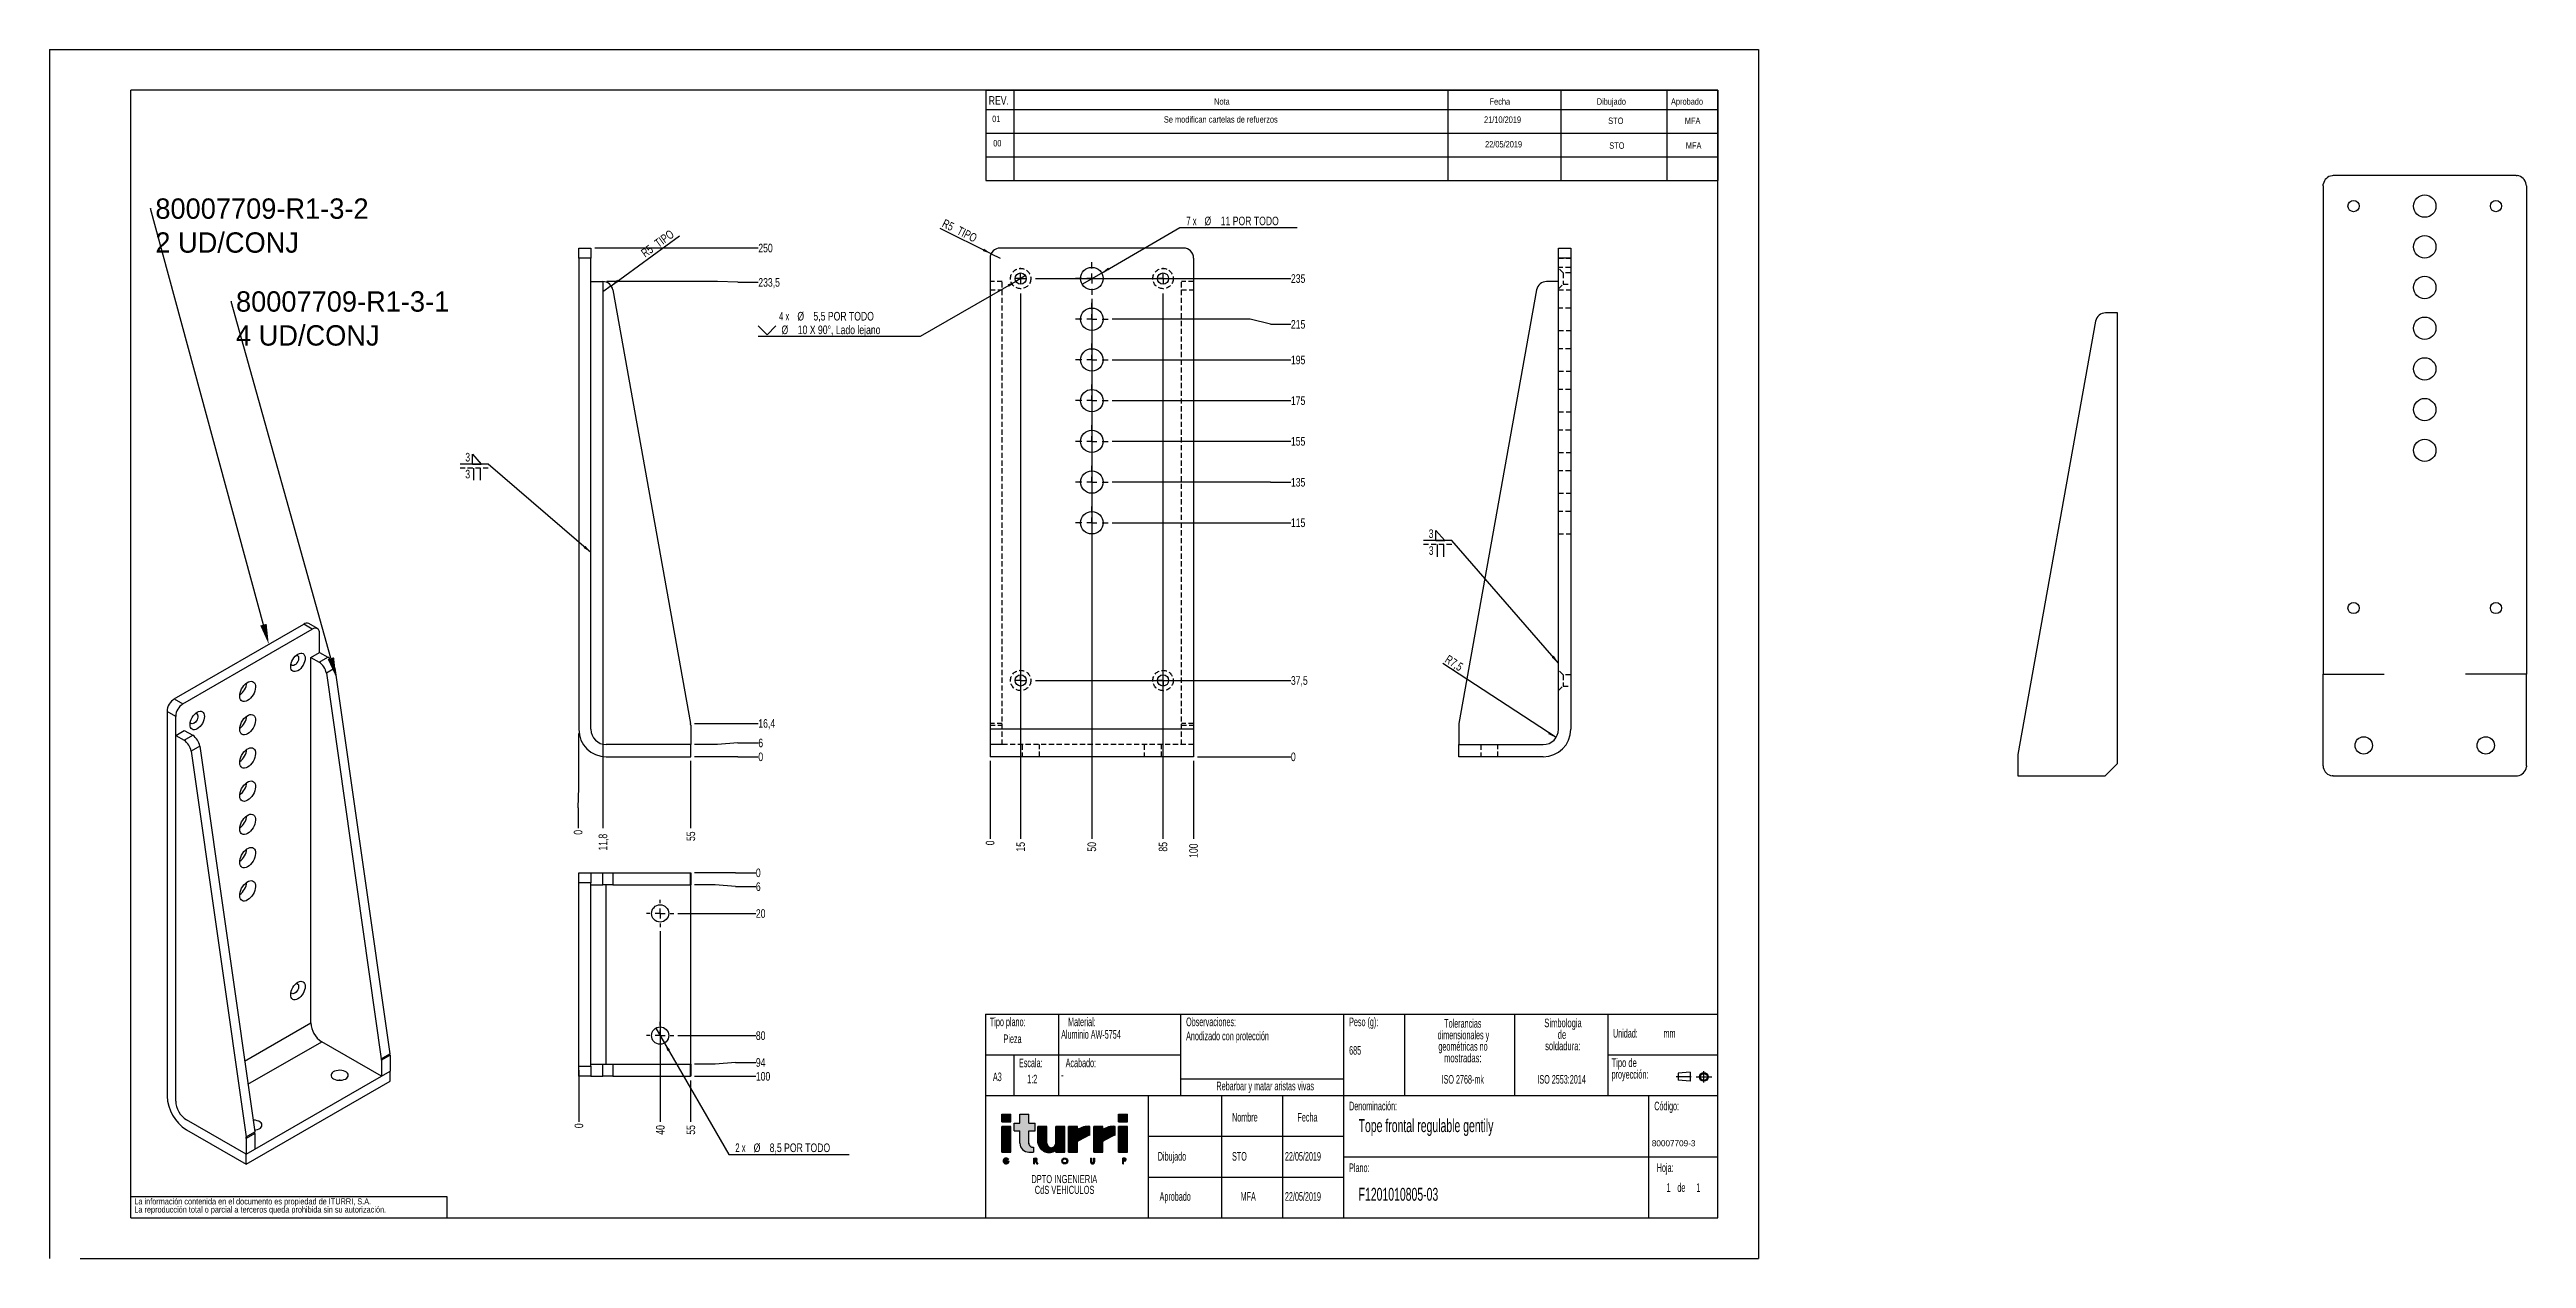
# Model space of a CAD drawing. Extents: x 0 to 5652, y 0 to 1625.
# Drawn here: x 0 to 1218, y 0 to 594 of the extents above.
import ezdxf
from ezdxf import colors
from ezdxf.entities.mleader import LeaderData, LeaderLine
from ezdxf.math import Vec2, Vec3

# ---------------------------------------------------------------- set-up
doc = ezdxf.new("R2010")
doc.units = 0
doc.header["$LTSCALE"] = 2
for name, pattern in [('CENTERX2', [20.32, 12.7, -2.54, 2.54, -2.54]), ('HIDDEN', [1.905, 1.27, -0.635]), ('SLD-CONTINUA', [0])]:
    doc.linetypes.add(name, pattern=pattern)
doc.layers.get('0').update_dxf_attribs({"linetype": 'CONTINUOUS'})
for name, color, linetype in [('FORMATO', 7, 'CONTINUOUS'), ('MARCADO', 5, 'CONTINUOUS'), ('SLD-0', 179, 'CONTINUOUS')]:
    doc.layers.add(name, color=color, linetype=linetype)
doc.styles.add('SLDTEXTSTYLE0', font='TXT', dxfattribs={"width": 0.605})
doc.styles.add('SLDTEXTSTYLE1', font='TXT', dxfattribs={"width": 0.75})
doc.styles.add('SLDTEXTSTYLE2', font='TXT', dxfattribs={"width": 0.666667})
doc.dimstyles.new('SLDDIMSTYLE0', dxfattribs={"dimtxt": 4.233333, "dimasz": 4.233333, "dimexe": 0, "dimexo": 0.0625, "dimgap": 1.058333, "dimtad": 0, "dimtih": 1, "dimtoh": 1, "dimdec": 0, "dimrnd": 1e-09, "dimdsep": 46, "dimtxsty": 'SLDTEXTSTYLE1', "dimblk1": 'NONE', "dimblk2": 'NONE', "dimsah": 1, "dimcen": 0.09, "dimadec": 0, "dimazin": 0, "dimtfac": 1, "dimtdec": 0, "dimtofl": 0, "dimtmove": 0, "dimatfit": 3, "dimldrblk": 'NONE', "dimfxl": 0, "dimtolj": 1, "dimtzin": 12, "dimarcsym": 0})
doc.dimstyles.new('SLDDIMSTYLE1', dxfattribs={"dimtxt": 4.233333, "dimasz": 4.233333, "dimexe": 0, "dimexo": 0.0625, "dimgap": 1.058333, "dimtad": 0, "dimtih": 1, "dimtoh": 1, "dimdec": 1, "dimrnd": 1e-09, "dimzin": 12, "dimdsep": 46, "dimtxsty": 'SLDTEXTSTYLE1', "dimblk1": 'NONE', "dimblk2": 'NONE', "dimsah": 1, "dimcen": 0.09, "dimadec": 0, "dimazin": 0, "dimtfac": 1, "dimtdec": 1, "dimtofl": 0, "dimtmove": 0, "dimatfit": 3, "dimldrblk": 'NONE', "dimfxl": 0, "dimtolj": 1, "dimtzin": 12, "dimarcsym": 0})
doc.dimstyles.new('SLDDIMSTYLE2', dxfattribs={"dimtxt": 4.233333, "dimasz": 4.233333, "dimexe": 0, "dimexo": 0.0625, "dimgap": 1.058333, "dimtad": 1, "dimdec": 1, "dimrnd": 1e-09, "dimzin": 12, "dimdsep": 46, "dimtxsty": 'SLDTEXTSTYLE1', "dimsah": 1, "dimcen": 0, "dimadec": 0, "dimazin": 0, "dimtfac": 1, "dimtdec": 1, "dimtofl": 0, "dimtmove": 0, "dimatfit": 3, "dimfxl": 0, "dimtolj": 1, "dimtzin": 12, "dimarcsym": 0})
doc.dimstyles.new('SLDDIMSTYLE3', dxfattribs={"dimtxt": 0.18, "dimasz": 4.233333, "dimexe": 0, "dimexo": 0.0625, "dimgap": 0, "dimtad": 0, "dimtih": 1, "dimtoh": 1, "dimdec": 0, "dimrnd": 1e-09, "dimzin": 0, "dimdsep": 46, "dimtxsty": 'Standard', "dimsah": 1, "dimcen": 0.09, "dimadec": 0, "dimazin": 0, "dimtfac": 4.233333, "dimtdec": 0, "dimtofl": 0, "dimtmove": 0, "dimatfit": 3, "dimfxl": 0, "dimtolj": 1, "dimtzin": 0, "dimarcsym": 0})
doc.dimstyles.new('SLDDIMSTYLE4', dxfattribs={"dimtxt": 4.233333, "dimasz": 4.233333, "dimexe": 0, "dimexo": 0.0625, "dimgap": 1.058333, "dimtad": 0, "dimtih": 1, "dimtoh": 1, "dimdec": 1, "dimrnd": 1e-09, "dimzin": 12, "dimdsep": 46, "dimtxsty": 'SLDTEXTSTYLE1', "dimblk1": 'NONE', "dimsah": 1, "dimcen": 0, "dimadec": 0, "dimazin": 0, "dimtfac": 1, "dimtdec": 1, "dimtmove": 0, "dimatfit": 3, "dimldrblk": 'NONE', "dimfxl": 0, "dimtolj": 1, "dimtzin": 12, "dimarcsym": 0})
doc.dimstyles.new('SLDDIMSTYLE5', dxfattribs={"dimtxt": 4.233333, "dimasz": 4.233333, "dimexe": 0, "dimexo": 0.0625, "dimgap": 1.058333, "dimtad": 0, "dimtih": 1, "dimtoh": 1, "dimdec": 6, "dimrnd": 1e-09, "dimzin": 12, "dimdsep": 46, "dimtxsty": 'SLDTEXTSTYLE1', "dimblk1": 'NONE', "dimsah": 1, "dimcen": 0, "dimadec": 0, "dimazin": 0, "dimtfac": 1, "dimtdec": 1, "dimtmove": 0, "dimatfit": 3, "dimldrblk": 'NONE', "dimfxl": 0, "dimtolj": 1, "dimtzin": 12, "dimarcsym": 0})
doc.dimstyles.new('SLDDIMSTYLE6', dxfattribs={"dimtxt": 4.233333, "dimasz": 4.233333, "dimexe": 0, "dimexo": 0.0625, "dimgap": 1.058333, "dimtad": 1, "dimdec": 1, "dimrnd": 1e-09, "dimzin": 12, "dimdsep": 46, "dimtxsty": 'SLDTEXTSTYLE1', "dimsah": 1, "dimcen": 0, "dimadec": 0, "dimazin": 0, "dimtfac": 1, "dimtdec": 1, "dimtofl": 0, "dimtmove": 1, "dimatfit": 3, "dimfxl": 0, "dimtolj": 1, "dimtzin": 12, "dimarcsym": 0})

msp = doc.modelspace()

# ---------------------------------------------------------------- texts
at = {"insert": (787.6057598, 58.1145078), "char_height": 3, "attachment_point": 1}
msp.add_mtext_dynamic_manual_height_columns('80007709-3', width=197.059265209, gutter_width=175, heights=[0], dxfattribs=at)
at = {"layer": 'FORMATO', "style": 'SLDTEXTSTYLE1'}
for s, insert, char_height, attachment_point in [('REV.', (461.6713927, 571.1042805), 4.23333333, 1), ('01', (465.370816, 561.519519), 3.175, 2), ('Se modifican cartelas de refuerzos', (575.7407258, 561.2589698), 3.175, 2), ('Nota', (572.4487672, 570.0516374), 3.175, 1), ('21/10/2019', (714.227428, 561.1288479), 3.175, 2), ('Fecha', (707.8528127, 570.0516374), 3.175, 1), ('Dibujado', (760.5216944, 570.0516374), 3.175, 1), ('STO', (769.8988994, 560.5920012), 3.175, 2), ('Aprobado', (797.020142, 570.0516374), 3.175, 1), ('MFA', (807.6480186, 560.5920012), 3.175, 2), ('00', (465.8864429, 549.5707449), 3.175, 2), ('22/05/2019', (714.7430549, 549.065395), 3.175, 2), ('STO', (770.4145263, 548.4138693), 3.175, 2), ('MFA', (808.1636454, 548.4138693), 3.175, 2)]:
    msp.add_mtext(s, dxfattribs=dict(at, insert=insert, char_height=char_height, attachment_point=attachment_point))
at = {"layer": 'SLD-0', "style": 'SLDTEXTSTYLE0'}
for s, insert, char_height, attachment_point in [('Tipo plano:', (462.2585816, 118.3617293), 4.233333333, 1), ('Tipo plano:', (462.2585816, 118.3617293), 4.233333333, 1), ('Pieza', (468.9451895, 110.0383913), 4.23333333, 1), ('Pieza', (468.9451895, 110.0383913), 4.23333333, 1), ('Aluminio AW-5754', (497.2696571, 112.2115176), 4.233333333, 1), ('Aluminio AW-5754', (497.2696571, 112.2115176), 4.233333333, 1), ('Material:', (500.6593382, 118.3617293), 4.23333333, 1), ('Material:', (500.6593382, 118.3617293), 4.23333333, 1), ('Anodizado con protección', (558.6772302, 111.4362316), 4.233333333, 1), ('Anodizado con protección', (558.6772302, 111.4362316), 4.233333333, 1), ('Observaciones:', (558.6772302, 118.3617293), 4.233333333, 1), ('Observaciones:', (558.6772302, 118.3617293), 4.233333333, 1), ('Peso (g):', (638.8061189, 118.3617293), 4.23333333, 1), ('Peso (g):', (638.8061189, 118.3617293), 4.23333333, 1), ('Unidad:', (768.4922984, 112.7412563), 4.23333333, 1), ('Unidad:', (768.4922984, 112.7412563), 4.23333333, 1), ('mm', (793.3243557, 112.7412563), 4.23333333, 1), ('mm', (793.3243557, 112.7412563), 4.23333333, 1), ('Escala:', (476.5262099, 98.2029369), 4.23333333, 1), ('Escala:', (476.5262099, 98.2029369), 4.23333333, 1), ('Acabado:', (499.4765539, 98.2029369), 4.23333333, 1), ('Acabado:', (499.4765539, 98.2029369), 4.23333333, 1), ('685', (638.8061189, 104.3626176), 4.23333333, 1), ('685', (638.8061189, 104.3626176), 4.23333333, 1), ('A3', (463.7186978, 91.3487355), 4.23333333, 1), ('A3', (463.7186978, 91.3487355), 4.23333333, 1), ('1:2', (480.5804644, 90.2694897), 4.23333333, 1), ('1:2', (480.5804644, 90.2694897), 4.23333333, 1), ('-', (497.2696571, 92.3514501), 4.2333333, 1), ('-', (497.2696571, 92.3514501), 4.2333333, 1), ('Rebarbar y matar aristas vivas', (597.5709802, 86.8474594), 4.233333333, 2), ('Rebarbar y matar aristas vivas', (597.5709802, 86.8474594), 4.233333333, 2), ('ISO 2768-mk', (694.6732111, 90.1200347), 4.233333333, 2), ('ISO 2768-mk', (694.6732111, 90.1200347), 4.233333333, 2), ('ISO 2553:2014', (743.2507742, 90.1200347), 4.233333333, 2), ('ISO 2553:2014', (743.2507742, 90.1200347), 4.233333333, 2), ('Denominación:', (638.8061189, 77.0286225), 4.233333333, 1), ('Denominación:', (638.8061189, 77.0286225), 4.233333333, 1), ('Código:', (788.7958787, 77.0286225), 4.23333333, 1), ('Código:', (788.7958787, 77.0286225), 4.23333333, 1), ('Nombre', (581.2754917, 71.5096676), 4.23333333, 1), ('Nombre', (581.2754917, 71.5096676), 4.23333333, 1), ('Fecha', (613.4166619, 71.5096676), 4.23333333, 1), ('Fecha', (613.4166619, 71.5096676), 4.23333333, 1), ('Tope frontal regulable gentily', (643.4779395, 68.4346642), 6.35, 1), ('Tope frontal regulable gentily', (643.4779395, 68.4346642), 6.35, 1), ('Dibujado', (544.7463722, 52.2806174), 4.23333333, 1), ('Dibujado', (544.7463722, 52.2806174), 4.23333333, 1), ('STO', (581.2754917, 52.2806175), 4.23333333, 1), ('22/05/2019', (607.257307, 52.2806175), 4.23333333, 1), ('Plano:', (638.8061189, 46.676535), 4.23333333, 1), ('Plano:', (638.8061189, 46.676535), 4.23333333, 1), ('Hoja:', (790.0278355, 46.676535), 4.23333333, 1), ('Hoja:', (790.0278355, 46.676535), 4.23333333, 1), ('1', (794.8254275, 36.9498075), 4.2333333, 1), ('1', (794.8254275, 36.9498075), 4.2333333, 1), ('1', (794.8254275, 36.9498075), 4.2333333, 1), ('1', (794.8254275, 36.9498075), 4.2333333, 1), ('de', (800.155005, 36.9498074), 4.23333333, 1), ('de', (800.155005, 36.9498074), 4.23333333, 1), ('de', (800.155005, 36.9498074), 4.23333333, 1), ('de', (800.155005, 36.9498074), 4.23333333, 1), ('1', (809.461599, 36.9498075), 4.2333333, 1), ('1', (809.461599, 36.9498075), 4.2333333, 1), ('1', (809.461599, 36.9498075), 4.2333333, 1), ('1', (809.461599, 36.9498075), 4.2333333, 1), ('Aprobado', (545.6490837, 32.5647173), 4.23333333, 1), ('Aprobado', (545.6490837, 32.5647173), 4.23333333, 1), ('MFA', (585.4701169, 32.5647175), 4.23333333, 1), ('22/05/2019', (607.257307, 32.5647175), 4.23333333, 1), ('F1201010805-03', (643.4779395, 34.6935218), 6.35, 1), ('F1201010805-03', (643.4779395, 34.6935218), 6.35, 1)]:
    msp.add_mtext(s, dxfattribs=dict(at, insert=insert, char_height=char_height, attachment_point=attachment_point))

# ---------------------------------------------------------------- blocks, each defined once
blk = doc.blocks.new('BLOQUE3')
at = {"color": 7, "linetype": 'CENTERX2'}
for p, q in [((795.8, 260.1), (789.6, 260.1)), ((797.8, 260), (804.3, 260)), ((801, 257.7), (801, 262.4))]:
    blk.add_line(p, q, dxfattribs=at)
at = {"color": 7, "linetype": 'Continuous'}
for p, q in [((795.4, 261.9), (790.5, 261.5)), ((790.5, 261.5), (790.5, 258.7)), ((795.4, 258.3), (790.5, 258.7)), ((795.4, 261.9), (795.4, 258.3))]:
    blk.add_line(p, q, dxfattribs=at)
for radius in [1.78, 1.43]:
    blk.add_circle((801, 260), radius, dxfattribs=at)
blk = doc.blocks.new('SW_NOTE_0')
at = {"color": 0, "linetype": 'Continuous', "char_height": 2.6458, "attachment_point": 2, "style": 'SLDTEXTSTYLE0'}
for s, insert in [('DPTO INGENIERIA', (15.67, 3.41)), ('CdS VEHICULOS', (15.76, -0.12))]:
    blk.add_mtext(s, dxfattribs=dict(at, insert=insert))
blk = doc.blocks.new('BLOQUE1')
at = {"linetype": 'Continuous'}
for points in [[(0, 25.29), (2.94, 25.29), (2.94, 27.86), (0, 27.86)], [(38.2, 25.29), (41.14, 25.29), (41.14, 27.86), (38.2, 27.86)], [(0, 23.82), (0, 15.37), (2.94, 15.37), (2.94, 23.82)], [(38.2, 23.82), (38.2, 15.37), (41.14, 15.37), (41.14, 23.82)]]:
    blk.add_hatch(color=7, dxfattribs=at).paths.add_polyline_path(points, flags=0)
h = blk.add_hatch(color=7, dxfattribs=at)
edge = h.paths.add_edge_path(flags=0)
edge.add_line((5.88, 22.35), (5.88, 18.31))
edge.add_arc((8.82, 18.31), 2.94, 180, 270)
edge.add_line((8.82, 15.37), (10.29, 15.37))
edge.add_line((10.29, 15.37), (10.29, 17.04))
edge.add_arc((10, 18.19), 1.19, 185.81217, 284.1512, ccw=False)
edge.add_arc((10, 18.19), 1.19, 174.18783, 185.81217, ccw=False)
edge.add_line((8.82, 18.31), (8.82, 22.35))
edge.add_line((8.82, 22.35), (10.91, 22.35))
edge.add_line((10.91, 22.35), (10.91, 24.92))
edge.add_line((10.91, 24.92), (8.82, 24.92))
edge.add_line((8.82, 24.92), (8.82, 27.86))
edge.add_line((8.82, 27.86), (5.88, 27.86))
edge.add_line((5.88, 27.86), (5.88, 24.92))
edge.add_line((5.88, 24.92), (4.04, 24.92))
edge.add_line((4.04, 24.92), (4.04, 22.35))
edge.add_line((4.04, 22.35), (5.88, 22.35))
h = blk.add_hatch(color=7, dxfattribs=at)
edge = h.paths.add_edge_path(flags=0)
edge.add_line((11.76, 23.82), (11.76, 18.31))
edge.add_arc((15.49, 19.04), 3.8, 191.07393, 304.49059)
edge.add_line((17.64, 15.91), (17.64, 15.37))
edge.add_line((17.64, 15.37), (20.58, 15.37))
edge.add_line((20.58, 15.37), (20.58, 23.82))
edge.add_line((20.58, 23.82), (17.64, 23.82))
edge.add_line((17.64, 23.82), (17.64, 18.31))
edge.add_arc((16.17, 18.31), 1.47, 180, 360, ccw=False)
edge.add_line((14.7, 18.31), (14.7, 23.82))
edge.add_line((14.7, 23.82), (11.76, 23.82))
h = blk.add_hatch(color=7, dxfattribs=at)
edge = h.paths.add_edge_path(flags=0)
edge.add_arc((27.46, 18.57), 2.68, 59.34961, 176.81997, ccw=False)
edge.add_line((28.82, 20.88), (28.82, 23.82))
edge.add_arc((28.33, 17.72), 6.12, 85.39923, 125.47901)
edge.add_line((24.78, 22.7), (24.78, 23.82))
edge.add_line((24.78, 23.82), (21.84, 23.82))
edge.add_line((21.84, 23.82), (21.84, 15.37))
edge.add_line((21.84, 15.37), (24.78, 15.37))
edge.add_line((24.78, 15.37), (24.78, 18.72))
h = blk.add_hatch(color=7, dxfattribs=at)
edge = h.paths.add_edge_path(flags=0)
edge.add_arc((35.7, 18.57), 2.68, 59.34961, 176.81997, ccw=False)
edge.add_line((37.06, 20.88), (37.06, 23.82))
edge.add_arc((36.57, 17.72), 6.12, 85.39923, 125.47901)
edge.add_line((33.02, 22.7), (33.02, 23.82))
edge.add_line((33.02, 23.82), (30.08, 23.82))
edge.add_line((30.08, 23.82), (30.08, 15.37))
edge.add_line((30.08, 15.37), (33.02, 15.37))
edge.add_line((33.02, 15.37), (33.02, 18.72))
h = blk.add_hatch(color=7, dxfattribs=at)
edge = h.paths.add_edge_path(flags=0)
edge.add_line((1.8, 12.98), (2.19, 12.98))
edge.add_arc((1.37, 12.48), 0.965, 30.86776, 356.73642)
edge.add_line((2.33, 12.43), (1.77, 12.43))
edge.add_line((1.77, 12.43), (1.77, 12.12))
edge.add_line((1.77, 12.12), (1.91, 12.12))
edge.add_arc((1.37, 12.48), 0.656, 48.98148, 326.33693, ccw=False)
h = blk.add_hatch(color=7, dxfattribs=at)
edge = h.paths.add_edge_path(flags=0)
edge.add_line((11.73, 11.52), (11.17, 12.52))
edge.add_arc((11.1, 12.98), 0.466, 278.47726, 450)
edge.add_line((11.1, 13.45), (10.39, 13.45))
edge.add_line((10.39, 13.45), (10.39, 11.52))
edge.add_line((10.39, 11.52), (10.7, 11.52))
edge.add_line((10.7, 11.52), (10.7, 12.51))
edge.add_line((10.7, 12.51), (10.82, 12.51))
edge.add_line((10.82, 12.51), (11.38, 11.52))
edge.add_line((11.38, 11.52), (11.73, 11.52))
edge = h.paths.add_edge_path(flags=0)
edge.add_arc((11.1, 12.98), 0.157, -90, 90, ccw=False)
edge.add_line((11.1, 12.82), (10.7, 12.82))
edge.add_line((10.7, 12.82), (10.7, 13.14))
edge.add_line((10.7, 13.14), (11.1, 13.14))
h = blk.add_hatch(color=7, dxfattribs=at)
edge = h.paths.add_edge_path(flags=0)
edge.add_arc((20.57, 12.48), 0.965, 0, 360)
edge = h.paths.add_edge_path(flags=0)
edge.add_arc((20.57, 12.48), 0.656, 0, 360)
h = blk.add_hatch(color=7, dxfattribs=at)
edge = h.paths.add_edge_path(flags=0)
edge.add_line((29.06, 13.45), (29.06, 12.16))
edge.add_arc((29.7, 12.16), 0.643, 180, 360)
edge.add_line((30.34, 12.16), (30.34, 13.45))
edge.add_line((30.34, 13.45), (30.03, 13.45))
edge.add_line((30.03, 13.45), (30.03, 12.16))
edge.add_arc((29.7, 12.16), 0.334, 180, 360, ccw=False)
edge.add_line((29.36, 12.16), (29.36, 13.45))
edge.add_line((29.36, 13.45), (29.06, 13.45))
h = blk.add_hatch(color=7, dxfattribs=at)
edge = h.paths.add_edge_path(flags=0)
edge.add_line((39.87, 12.44), (40.25, 12.44))
edge.add_arc((40.25, 12.94), 0.505, 270, 450)
edge.add_line((40.25, 13.45), (39.57, 13.45))
edge.add_line((39.57, 13.45), (39.57, 11.52))
edge.add_line((39.57, 11.52), (39.87, 11.52))
edge.add_line((39.87, 11.52), (39.87, 12.44))
edge = h.paths.add_edge_path(flags=0)
edge.add_arc((40.25, 12.94), 0.196, -90, 90, ccw=False)
edge.add_line((40.25, 12.74), (39.87, 12.74))
edge.add_line((39.87, 12.74), (39.87, 13.14))
edge.add_line((39.87, 13.14), (40.25, 13.14))
at = {"layer": 'SLD-0'}
for p, q in [((0, 27.86), (2.94, 27.86)), ((0, 25.29), (0, 27.86)), ((0, 25.29), (2.94, 25.29)), ((2.94, 25.29), (2.94, 27.86)), ((4.04, 24.92), (5.88, 24.92)), ((4.04, 22.35), (4.04, 24.92)), ((5.88, 24.92), (5.88, 27.86)), ((5.88, 27.86), (8.82, 27.86)), ((8.82, 24.92), (8.82, 27.86)), ((8.82, 24.92), (10.91, 24.92)), ((10.91, 22.35), (10.91, 24.92)), ((38.2, 27.86), (41.14, 27.86)), ((38.2, 25.29), (38.2, 27.86)), ((38.2, 25.29), (41.14, 25.29)), ((41.14, 25.29), (41.14, 27.86)), ((0, 15.37), (0, 23.82)), ((2.94, 23.82), (0, 23.82)), ((2.94, 15.37), (2.94, 23.82)), ((4.04, 22.35), (5.88, 22.35)), ((5.88, 18.31), (5.88, 22.35)), ((8.82, 22.35), (10.91, 22.35)), ((8.82, 18.07), (8.82, 22.35)), ((11.76, 18.31), (11.76, 23.82)), ((14.7, 23.82), (11.76, 23.82)), ((14.7, 18.31), (14.7, 23.82)), ((20.58, 23.82), (17.64, 23.82)), ((17.64, 18.31), (17.64, 23.82)), ((20.58, 15.37), (20.58, 23.82)), ((21.84, 15.37), (21.84, 23.82)), ((24.78, 23.82), (21.84, 23.82)), ((24.78, 22.7), (24.78, 23.82)), ((24.78, 15.37), (24.78, 18.72)), ((28.82, 20.88), (28.82, 23.82)), ((30.08, 15.37), (30.08, 23.82)), ((33.02, 23.82), (30.08, 23.82)), ((33.02, 22.7), (33.02, 23.82)), ((33.02, 15.37), (33.02, 18.72)), ((37.06, 20.88), (37.06, 23.82)), ((38.2, 15.37), (38.2, 23.82)), ((41.14, 23.82), (38.2, 23.82)), ((41.14, 15.37), (41.14, 23.82)), ((1.77, 12.43), (2.33, 12.43)), ((1.77, 12.12), (1.77, 12.43)), ((1.77, 12.12), (1.91, 12.12)), ((1.8, 12.98), (2.19, 12.98)), ((10.39, 11.52), (10.39, 13.45)), ((10.39, 13.45), (11.1, 13.45)), ((10.39, 11.52), (10.7, 11.52)), ((10.7, 12.82), (10.7, 13.14)), ((10.7, 13.14), (11.1, 13.14)), ((10.7, 12.82), (11.1, 12.82)), ((10.7, 12.51), (10.82, 12.51)), ((10.7, 11.52), (10.7, 12.51)), ((10.82, 12.51), (11.38, 11.52)), ((11.17, 12.52), (11.73, 11.52)), ((11.38, 11.52), (11.73, 11.52)), ((17.64, 15.37), (17.64, 15.91)), ((29.06, 13.45), (29.06, 12.16)), ((29.06, 13.45), (29.36, 13.45)), ((29.36, 13.45), (29.36, 12.16)), ((30.03, 13.45), (30.03, 12.16)), ((30.03, 13.45), (30.34, 13.45)), ((30.34, 13.45), (30.34, 12.16)), ((40.25, 13.45), (39.57, 13.45)), ((39.57, 11.52), (39.57, 13.45)), ((39.57, 11.52), (39.57, 13.45)), ((39.57, 11.52), (39.87, 11.52)), ((39.87, 12.74), (39.87, 13.14)), ((40.25, 13.14), (39.87, 13.14)), ((40.25, 12.74), (39.87, 12.74)), ((40.25, 12.44), (39.87, 12.44)), ((39.87, 11.52), (39.87, 12.44))]:
    blk.add_line(p, q, dxfattribs=at)
at = {"layer": 'SLD-0', "linetype": 'Continuous'}
for p, q in [((10.29, 17.04), (10.29, 15.37)), ((0, 15.37), (2.94, 15.37)), ((8.82, 15.37), (10.29, 15.37)), ((17.64, 15.37), (20.58, 15.37)), ((21.84, 15.37), (24.78, 15.37)), ((30.08, 15.37), (33.02, 15.37)), ((38.2, 15.37), (41.14, 15.37))]:
    blk.add_line(p, q, dxfattribs=at)
at = {"layer": 'SLD-0'}
for radius in [0.965, 0.656]:
    blk.add_circle((20.57, 12.48), radius, dxfattribs=at)
for centre, radius, start, end in [((8.82, 18.31), 2.94, 180, 270), ((10, 18.19), 1.19, 174.18783, 284.1512), ((15.49, 19.04), 3.8, 191.07393, 304.49059), ((16.17, 18.31), 1.47, 180, 0), ((1.37, 12.48), 0.965, 30.86776, 356.73642), ((1.37, 12.48), 0.656, 48.98148, 326.33693), ((11.1, 12.98), 0.466, 278.47726, 90), ((11.1, 12.98), 0.157, 270, 90), ((29.7, 12.16), 0.643, 180, 0), ((29.7, 12.16), 0.334, 180, 0), ((40.25, 12.94), 0.505, 270, 90), ((40.25, 12.94), 0.196, 270, 90)]:
    blk.add_arc(centre, radius, start, end, dxfattribs=at)
at = {"layer": 'SLD-0', "linetype": 'Continuous'}
for centre, radius, start, end in [((28.33, 17.72), 6.12, 85.39923, 125.47901), ((27.46, 18.57), 2.68, 59.34961, 176.81997), ((36.57, 17.72), 6.12, 85.39923, 125.47901), ((35.7, 18.57), 2.68, 59.34961, 176.81997)]:
    blk.add_arc(centre, radius, start, end, dxfattribs=at)
at = {"color": 7, "linetype": 'Continuous'}
blk.add_blockref('SW_NOTE_0', (4.76, 4.47), dxfattribs=at)
blk = doc.blocks.new('SW_NOTE_1')
at = {"layer": 'SLD-0', "color": 0, "attachment_point": 2, "style": 'SLDTEXTSTYLE0'}
for s, insert, char_height in [('dimensionales y', (15.1, -0.2), 4.233), ('Tolerancias', (14.8, 5.5), 4.233), ('geométricas no', (14.9, -5.8), 4.233), ('mostradas:', (14.8, -11.5), 4.23)]:
    blk.add_mtext(s, dxfattribs=dict(at, insert=insert, char_height=char_height))
blk = doc.blocks.new('SW_NOTE_2')
at = {"layer": 'SLD-0', "color": 0, "attachment_point": 1, "style": 'SLDTEXTSTYLE0'}
for s, insert, char_height in [('Tipo de', (0, 5.5), 4.23), ('proyección:', (0, -0.2), 4.233)]:
    blk.add_mtext(s, dxfattribs=dict(at, insert=insert, char_height=char_height))
blk = doc.blocks.new('SW_NOTE_3')
at = {"layer": 'SLD-0', "color": 0, "char_height": 4.23, "attachment_point": 2, "style": 'SLDTEXTSTYLE0'}
for s, insert in [('Simbologia', (14.2, 5.5)), ('de', (13.7, -0.2)), ('soldadura:', (14.1, -5.8))]:
    blk.add_mtext(s, dxfattribs=dict(at, insert=insert))
blk = doc.blocks.new('SW_NOTE_4')
at = {"layer": 'SLD-0', "color": 0, "char_height": 3, "attachment_point": 1, "style": 'SLDTEXTSTYLE1'}
for s, insert in [('La información contenida en el documento es propiedad de ITURRI, S.A.', (0, 3.9)), ('La reproducción total o parcial a terceros queda prohibida sin su autorización.', (0, -0.1))]:
    blk.add_mtext(s, dxfattribs=dict(at, insert=insert))
blk = doc.blocks.new('SW_NOTE_5')
at = {"layer": 'SLD-0', "color": 0, "attachment_point": 2, "style": 'SLDTEXTSTYLE0'}
for s, insert, char_height in [('dimensionales y', (15.1, -0.2), 4.233), ('Tolerancias', (14.8, 5.5), 4.233), ('geométricas no', (14.9, -5.8), 4.233), ('mostradas:', (14.8, -11.5), 4.23)]:
    blk.add_mtext(s, dxfattribs=dict(at, insert=insert, char_height=char_height))
blk = doc.blocks.new('SW_NOTE_6')
at = {"layer": 'SLD-0', "color": 0, "attachment_point": 1, "style": 'SLDTEXTSTYLE0'}
for s, insert, char_height in [('Tipo de', (0, 5.5), 4.23), ('proyección:', (0, -0.2), 4.233)]:
    blk.add_mtext(s, dxfattribs=dict(at, insert=insert, char_height=char_height))
blk = doc.blocks.new('SW_NOTE_7')
at = {"layer": 'SLD-0', "color": 0, "char_height": 4.23, "attachment_point": 2, "style": 'SLDTEXTSTYLE0'}
for s, insert in [('Simbologia', (14.2, 5.5)), ('de', (13.7, -0.2)), ('soldadura:', (14.1, -5.8))]:
    blk.add_mtext(s, dxfattribs=dict(at, insert=insert))
blk = doc.blocks.new('SW_NOTE_8')
at = {"layer": 'SLD-0', "color": 0, "char_height": 3, "attachment_point": 1, "style": 'SLDTEXTSTYLE1'}
for s, insert in [('La información contenida en el documento es propiedad de ITURRI, S.A.', (0, 3.9)), ('La reproducción total o parcial a terceros queda prohibida sin su autorización.', (0, -0.1))]:
    blk.add_mtext(s, dxfattribs=dict(at, insert=insert))
blk = doc.blocks.new('_D')
at = {"layer": 'FORMATO', "color": 7}
for p, q in [((328.4, 246.5), (317.1, 246.5)), ((338.4, 246.5), (328.4, 246.5)), ((338.4, 246.5), (348.4, 246.5))]:
    blk.add_line(p, q, dxfattribs=at)
at = {"layer": 'FORMATO', "color": 7, "insert": (348.4, 248.6), "char_height": 4.23, "attachment_point": 1, "style": 'SLDTEXTSTYLE1'}
blk.add_mtext('0', dxfattribs=at)
blk = doc.blocks.new('_NONE')
blk = doc.blocks.new('_D_1')
at = {"layer": 'FORMATO', "color": 7}
for p, q in [((328.4, 252.5), (317.1, 252.5)), ((338.4, 253.3), (328.4, 252.5)), ((338.4, 253.3), (348.4, 253.3))]:
    blk.add_line(p, q, dxfattribs=at)
at = {"layer": 'FORMATO', "color": 7, "insert": (348.4, 255.4), "char_height": 4.23, "attachment_point": 1, "style": 'SLDTEXTSTYLE1'}
blk.add_mtext('6', dxfattribs=at)
blk = doc.blocks.new('_D_2')
at = {"layer": 'FORMATO', "color": 7}
blk.add_line((317.1, 262.9), (348.4, 262.9), dxfattribs=at)
at = {"layer": 'FORMATO', "color": 7, "insert": (348.4, 265), "char_height": 4.23, "attachment_point": 1, "style": 'SLDTEXTSTYLE1'}
blk.add_mtext('16,4', dxfattribs=at)
blk = doc.blocks.new('_D_3')
at = {"layer": 'FORMATO', "color": 7}
for p, q in [((328.4, 480), (274, 480)), ((338.4, 479.7), (328.4, 480)), ((338.4, 479.7), (348.4, 479.7))]:
    blk.add_line(p, q, dxfattribs=at)
at = {"layer": 'FORMATO', "color": 7, "insert": (348.4, 481.7), "char_height": 4.23, "attachment_point": 1, "style": 'SLDTEXTSTYLE1'}
blk.add_mtext('233,5', dxfattribs=at)
blk = doc.blocks.new('_D_4')
at = {"layer": 'FORMATO', "color": 7}
blk.add_line((268.1, 496.5), (348.4, 496.5), dxfattribs=at)
at = {"layer": 'FORMATO', "color": 7, "insert": (348.4, 498.6), "char_height": 4.23, "attachment_point": 1, "style": 'SLDTEXTSTYLE1'}
blk.add_mtext('250', dxfattribs=at)
blk = doc.blocks.new('_D_5')
at = {"layer": 'FORMATO', "color": 7}
for p, q in [((260.1, 231.4), (260.1, 258)), ((259.8, 221.4), (260.1, 231.4)), ((259.8, 221.4), (259.8, 211.4))]:
    blk.add_line(p, q, dxfattribs=at)
at = {"layer": 'FORMATO', "color": 7, "insert": (257.7, 208.2), "char_height": 4.23, "attachment_point": 1, "rotation": 90, "style": 'SLDTEXTSTYLE1'}
blk.add_mtext('0', dxfattribs=at)
blk = doc.blocks.new('_D_6')
at = {"layer": 'FORMATO', "color": 7}
blk.add_line((272, 479.7), (272, 211.4), dxfattribs=at)
at = {"layer": 'FORMATO', "color": 7, "insert": (269.9, 200.4), "char_height": 4.23, "attachment_point": 1, "rotation": 90, "style": 'SLDTEXTSTYLE1'}
blk.add_mtext('11,8', dxfattribs=at)
blk = doc.blocks.new('_D_7')
at = {"layer": 'FORMATO', "color": 7}
blk.add_line((315.1, 244.5), (315.1, 211.4), dxfattribs=at)
at = {"layer": 'FORMATO', "color": 7, "insert": (313.1, 205.1), "char_height": 4.23, "attachment_point": 1, "rotation": 90, "style": 'SLDTEXTSTYLE1'}
blk.add_mtext('55', dxfattribs=at)
blk = doc.blocks.new('_D_8')
at = {"layer": 'FORMATO', "color": 7}
for q in [(309.7, 502.5), (272, 475)]:
    blk.add_line((276, 477.9), q, dxfattribs=at)
blk.add_solid([(276, 477.9), (279.8, 479.9), (279, 481)], dxfattribs=at)
at = {"layer": 'FORMATO', "color": 7, "char_height": 4.23, "attachment_point": 1, "rotation": 36.1247, "style": 'SLDTEXTSTYLE1'}
for s, insert in [('TIPO', (296.9, 499.9)), ('R5', (290.3, 495.1))]:
    blk.add_mtext(s, dxfattribs=dict(at, insert=insert))
blk = doc.blocks.new('SW_SYMBOL_WELD_FILL')
at = {"layer": 'FORMATO', "color": 0}
for p, q in [((200, 0), (200, 1800)), ((200, 1800), (1800, 0)), ((200, 0), (1800, 0))]:
    blk.add_line(p, q, dxfattribs=at)
blk = doc.blocks.new('SW_SYMBOL_WELD_BUSQ')
at = {"layer": 'FORMATO', "color": 0}
for p, q in [((400, 0), (400, 2200)), ((1600, 0), (1600, 2200))]:
    blk.add_line(p, q, dxfattribs=at)
blk = doc.blocks.new('SW_WELDSYMBOL_0')
at = {"layer": 'FORMATO', "color": 0}
blk.add_line((0, 0), (-13.9, 0), dxfattribs=at)
at = {"layer": 'FORMATO', "color": 0, "linetype": 'HIDDEN'}
blk.add_line((0, -2), (-13.9, -2), dxfattribs=at)
at = {"layer": 'FORMATO', "color": 0, "xscale": 0.0027037109375, "yscale": 0.0027037109375, "zscale": 0.0027037109375}
blk.add_blockref('SW_SYMBOL_WELD_FILL', (-8.3, 0), dxfattribs=at)
at = {"layer": 'FORMATO', "color": 0, "extrusion": (0, 0, -1), "xscale": 0.0027037109375, "yscale": 0.0027037109375, "zscale": 0.0027037109375, "rotation": 180}
blk.add_blockref('SW_SYMBOL_WELD_BUSQ', (8.3, -2), dxfattribs=at)
at = {"layer": 'FORMATO', "color": 0, "char_height": 4.23, "attachment_point": 1, "style": 'SLDTEXTSTYLE1'}
for insert in [(-11.3, 5.5), (-11.3, -2.8)]:
    blk.add_mtext('3', dxfattribs=dict(at, insert=insert))
blk = doc.blocks.new('_D_9')
at = {"layer": 'FORMATO', "color": 7}
blk.add_line((564.3, 246.5), (610.2, 246.5), dxfattribs=at)
at = {"layer": 'FORMATO', "color": 7, "insert": (610.2, 248.6), "char_height": 4.23, "attachment_point": 1, "style": 'SLDTEXTSTYLE1'}
blk.add_mtext('0', dxfattribs=at)
blk = doc.blocks.new('_D_10')
at = {"layer": 'FORMATO', "color": 7}
blk.add_line((484.6, 284), (610.2, 284), dxfattribs=at)
at = {"layer": 'FORMATO', "color": 7, "insert": (610.2, 286.1), "char_height": 4.23, "attachment_point": 1, "style": 'SLDTEXTSTYLE1'}
blk.add_mtext('37,5', dxfattribs=at)
blk = doc.blocks.new('_D_11')
at = {"layer": 'FORMATO', "color": 7}
blk.add_line((522.3, 361.5), (610.2, 361.5), dxfattribs=at)
at = {"layer": 'FORMATO', "color": 7, "insert": (610.2, 363.6), "char_height": 4.23, "attachment_point": 1, "style": 'SLDTEXTSTYLE1'}
blk.add_mtext('115', dxfattribs=at)
blk = doc.blocks.new('_D_12')
at = {"layer": 'FORMATO', "color": 7}
for p, q in [((590.2, 381.5), (522.3, 381.5)), ((600.2, 381.4), (590.2, 381.5)), ((600.2, 381.4), (610.2, 381.4))]:
    blk.add_line(p, q, dxfattribs=at)
at = {"layer": 'FORMATO', "color": 7, "insert": (610.2, 383.5), "char_height": 4.23, "attachment_point": 1, "style": 'SLDTEXTSTYLE1'}
blk.add_mtext('135', dxfattribs=at)
blk = doc.blocks.new('_D_13')
at = {"layer": 'FORMATO', "color": 7}
blk.add_line((522.3, 401.5), (610.2, 401.5), dxfattribs=at)
at = {"layer": 'FORMATO', "color": 7, "insert": (610.2, 403.6), "char_height": 4.23, "attachment_point": 1, "style": 'SLDTEXTSTYLE1'}
blk.add_mtext('155', dxfattribs=at)
blk = doc.blocks.new('_D_14')
at = {"layer": 'FORMATO', "color": 7}
blk.add_line((522.3, 421.5), (610.2, 421.5), dxfattribs=at)
at = {"layer": 'FORMATO', "color": 7, "insert": (610.2, 423.6), "char_height": 4.23, "attachment_point": 1, "style": 'SLDTEXTSTYLE1'}
blk.add_mtext('175', dxfattribs=at)
blk = doc.blocks.new('_D_15')
at = {"layer": 'FORMATO', "color": 7}
blk.add_line((522.3, 441.5), (610.2, 441.5), dxfattribs=at)
at = {"layer": 'FORMATO', "color": 7, "insert": (610.2, 443.6), "char_height": 4.23, "attachment_point": 1, "style": 'SLDTEXTSTYLE1'}
blk.add_mtext('195', dxfattribs=at)
blk = doc.blocks.new('_D_16')
at = {"layer": 'FORMATO', "color": 7}
for p, q in [((590.2, 461.5), (522.3, 461.5)), ((600.2, 459), (590.2, 461.5)), ((600.2, 459), (610.2, 459))]:
    blk.add_line(p, q, dxfattribs=at)
at = {"layer": 'FORMATO', "color": 7, "insert": (610.2, 461.1), "char_height": 4.23, "attachment_point": 1, "style": 'SLDTEXTSTYLE1'}
blk.add_mtext('215', dxfattribs=at)
blk = doc.blocks.new('_D_17')
at = {"layer": 'FORMATO', "color": 7}
blk.add_line((484.6, 481.5), (610.2, 481.5), dxfattribs=at)
at = {"layer": 'FORMATO', "color": 7, "insert": (610.2, 483.6), "char_height": 4.23, "attachment_point": 1, "style": 'SLDTEXTSTYLE1'}
blk.add_mtext('235', dxfattribs=at)
blk = doc.blocks.new('_D_18')
at = {"layer": 'FORMATO', "color": 7}
blk.add_line((462.3, 244.5), (462.3, 206.1), dxfattribs=at)
at = {"layer": 'FORMATO', "color": 7, "insert": (460.2, 203), "char_height": 4.23, "attachment_point": 1, "rotation": 90, "style": 'SLDTEXTSTYLE1'}
blk.add_mtext('0', dxfattribs=at)
blk = doc.blocks.new('_D_19')
at = {"layer": 'FORMATO', "color": 7}
blk.add_line((477.3, 474.2), (477.3, 206.1), dxfattribs=at)
at = {"layer": 'FORMATO', "color": 7, "insert": (475.2, 199.9), "char_height": 4.23, "attachment_point": 1, "rotation": 90, "style": 'SLDTEXTSTYLE1'}
blk.add_mtext('15', dxfattribs=at)
blk = doc.blocks.new('_D_20')
at = {"layer": 'FORMATO', "color": 7}
blk.add_line((512.3, 471.5), (512.3, 206.1), dxfattribs=at)
at = {"layer": 'FORMATO', "color": 7, "insert": (510.2, 199.9), "char_height": 4.23, "attachment_point": 1, "rotation": 90, "style": 'SLDTEXTSTYLE1'}
blk.add_mtext('50', dxfattribs=at)
blk = doc.blocks.new('_D_21')
at = {"layer": 'FORMATO', "color": 7}
blk.add_line((547.3, 474.2), (547.3, 206.1), dxfattribs=at)
at = {"layer": 'FORMATO', "color": 7, "insert": (545.2, 199.9), "char_height": 4.23, "attachment_point": 1, "rotation": 90, "style": 'SLDTEXTSTYLE1'}
blk.add_mtext('85', dxfattribs=at)
blk = doc.blocks.new('_D_22')
at = {"layer": 'FORMATO', "color": 7}
blk.add_line((562.3, 244.5), (562.3, 206.1), dxfattribs=at)
at = {"layer": 'FORMATO', "color": 7, "insert": (560.2, 196.8), "char_height": 4.23, "attachment_point": 1, "rotation": 90, "style": 'SLDTEXTSTYLE1'}
blk.add_mtext('100', dxfattribs=at)
blk = doc.blocks.new('SW_SYMBOL_HOLE_SINK')
at = {"layer": 'FORMATO', "color": 0}
for p, q in [((0, 1750), (1600, 150)), ((1600, 150), (3200, 1750))]:
    blk.add_line(p, q, dxfattribs=at)
blk = doc.blocks.new('_D_23')
at = {"layer": 'FORMATO'}
for p, q in [((475, 480.1), (427.9, 453)), ((479.7, 482.9), (475, 480.1)), ((427.9, 453), (348.4, 453))]:
    blk.add_line(p, q, dxfattribs=at)
blk.add_solid([(475, 480.1), (471, 478.6), (471.6, 477.4)], dxfattribs=at)
at = {"layer": 'FORMATO', "xscale": 0.0027037109375, "yscale": 0.0027037109375, "zscale": 0.0027037109375}
blk.add_blockref('SW_SYMBOL_HOLE_SINK', (348.4, 453.5), dxfattribs=at)
at = {"layer": 'FORMATO', "attachment_point": 1}
for s, insert, char_height, style in [('4 x', (358.6, 465.1), 4.23, 'SLDTEXTSTYLE2'), ('%%c', (367.6, 465.1), 4.23, 'SLDTEXTSTYLE1'), ('5,5 POR TODO', (375.5, 465.1), 4.233, 'SLDTEXTSTYLE1'), ('%%c', (359.8, 458.4), 4.23, 'SLDTEXTSTYLE1'), ('10 X 90°, Lado lejano', (367.8, 458.4), 4.233, 'SLDTEXTSTYLE1')]:
    blk.add_mtext(s, dxfattribs=dict(at, insert=insert, char_height=char_height, style=style))
blk = doc.blocks.new('_D_24')
at = {"layer": 'FORMATO'}
for p, q in [((517.1, 484.2), (555.6, 506.5)), ((555.6, 506.5), (613.2, 506.5)), ((507.6, 478.7), (517.1, 484.2))]:
    blk.add_line(p, q, dxfattribs=at)
blk.add_solid([(517.1, 484.2), (521.1, 485.8), (520.4, 486.9)], dxfattribs=at)
at = {"layer": 'FORMATO', "attachment_point": 1}
for s, insert, char_height, style in [('7 x', (558.8, 511.9), 4.23, 'SLDTEXTSTYLE2'), ('%%c', (567.7, 511.9), 4.23, 'SLDTEXTSTYLE1'), ('11 POR TODO', (575.7, 511.9), 4.233, 'SLDTEXTSTYLE1')]:
    blk.add_mtext(s, dxfattribs=dict(at, insert=insert, char_height=char_height, style=style))
blk = doc.blocks.new('_D_25')
at = {"layer": 'FORMATO', "color": 7}
for q in [(437.8, 506.1), (467.3, 491.5)]:
    blk.add_line((462.9, 493.7), q, dxfattribs=at)
blk.add_solid([(462.9, 493.7), (459.3, 496.2), (458.8, 495)], dxfattribs=at)
at = {"layer": 'FORMATO', "color": 7, "char_height": 4.23, "attachment_point": 1, "rotation": 333.7461, "style": 'SLDTEXTSTYLE1'}
for s, insert in [('R5', (440.2, 510.9)), ('TIPO', (447.5, 507.3))]:
    blk.add_mtext(s, dxfattribs=dict(at, insert=insert))
blk = doc.blocks.new('SW_CENTERMARKSYMBOL_0')
at = {"layer": 'FORMATO', "color": 0}
for p, q in [((-5, 0), (-5.25, 0)), ((0, 0), (-2.5, 0)), ((0, 5), (0, 5.25)), ((0, 0), (0, 2.5)), ((0, 0), (0, -2.5)), ((0, 0), (2.5, 0)), ((5, 0), (5.25, 0)), ((0, -5), (0, -5.25))]:
    blk.add_line(p, q, dxfattribs=at)
blk = doc.blocks.new('SW_CENTERMARKSYMBOL_1')
at = {"layer": 'FORMATO', "color": 0}
for p, q in [((-5, 0), (-5.25, 0)), ((0, 0), (-2.5, 0)), ((0, 5), (0, 5.25)), ((0, 0), (0, 2.5)), ((0, 0), (0, -2.5)), ((0, 0), (2.5, 0)), ((5, 0), (5.25, 0)), ((0, -5), (0, -5.25))]:
    blk.add_line(p, q, dxfattribs=at)
blk = doc.blocks.new('SW_CENTERMARKSYMBOL_2')
at = {"layer": 'FORMATO', "color": 0}
for p, q in [((-5, 0), (-8, 0)), ((0, 0), (-2.5, 0)), ((0, 5), (0, 8)), ((0, 0), (0, 2.5)), ((0, 0), (0, -2.5)), ((0, 0), (2.5, 0)), ((5, 0), (8, 0)), ((0, -5), (0, -8))]:
    blk.add_line(p, q, dxfattribs=at)
blk = doc.blocks.new('SW_CENTERMARKSYMBOL_3')
at = {"layer": 'FORMATO', "color": 0}
for p, q in [((-5, 0), (-8, 0)), ((0, 0), (-2.5, 0)), ((0, 5), (0, 8)), ((0, 0), (0, 2.5)), ((0, 0), (0, -2.5)), ((0, 0), (2.5, 0)), ((5, 0), (8, 0)), ((0, -5), (0, -8))]:
    blk.add_line(p, q, dxfattribs=at)
blk = doc.blocks.new('SW_CENTERMARKSYMBOL_4')
at = {"layer": 'FORMATO', "color": 0}
for p, q in [((-5, 0), (-8, 0)), ((0, 0), (-2.5, 0)), ((0, 5), (0, 8)), ((0, 0), (0, 2.5)), ((0, 0), (0, -2.5)), ((0, 0), (2.5, 0)), ((5, 0), (8, 0)), ((0, -5), (0, -8))]:
    blk.add_line(p, q, dxfattribs=at)
blk = doc.blocks.new('SW_CENTERMARKSYMBOL_5')
at = {"layer": 'FORMATO', "color": 0}
for p, q in [((-5, 0), (-8, 0)), ((0, 0), (-2.5, 0)), ((0, 5), (0, 8)), ((0, 0), (0, 2.5)), ((0, 0), (0, -2.5)), ((0, 0), (2.5, 0)), ((5, 0), (8, 0)), ((0, -5), (0, -8))]:
    blk.add_line(p, q, dxfattribs=at)
blk = doc.blocks.new('SW_CENTERMARKSYMBOL_6')
at = {"layer": 'FORMATO', "color": 0}
for p, q in [((-5, 0), (-8, 0)), ((0, 0), (-2.5, 0)), ((0, 5), (0, 8)), ((0, 0), (0, 2.5)), ((0, 0), (0, -2.5)), ((0, 0), (2.5, 0)), ((5, 0), (8, 0)), ((0, -5), (0, -8))]:
    blk.add_line(p, q, dxfattribs=at)
blk = doc.blocks.new('SW_CENTERMARKSYMBOL_7')
at = {"layer": 'FORMATO', "color": 0}
for p, q in [((-5, 0), (-8, 0)), ((0, 0), (-2.5, 0)), ((0, 5), (0, 8)), ((0, 0), (0, 2.5)), ((0, 0), (0, -2.5)), ((0, 0), (2.5, 0)), ((5, 0), (8, 0)), ((0, -5), (0, -8))]:
    blk.add_line(p, q, dxfattribs=at)
blk = doc.blocks.new('SW_CENTERMARKSYMBOL_8')
at = {"layer": 'FORMATO', "color": 0}
for p, q in [((-5, 0), (-8, 0)), ((0, 0), (-2.5, 0)), ((0, 5), (0, 8)), ((0, 0), (0, 2.5)), ((0, 0), (0, -2.5)), ((0, 0), (2.5, 0)), ((5, 0), (8, 0)), ((0, -5), (0, -8))]:
    blk.add_line(p, q, dxfattribs=at)
blk = doc.blocks.new('SW_CENTERMARKSYMBOL_9')
at = {"layer": 'FORMATO', "color": 0}
for p, q in [((-5, 0), (-5.25, 0)), ((0, 0), (-2.5, 0)), ((0, 5), (0, 5.25)), ((0, 0), (0, 2.5)), ((0, 0), (0, -2.5)), ((0, 0), (2.5, 0)), ((5, 0), (5.25, 0)), ((0, -5), (0, -5.25))]:
    blk.add_line(p, q, dxfattribs=at)
blk = doc.blocks.new('SW_CENTERMARKSYMBOL_10')
at = {"layer": 'FORMATO', "color": 0}
for p, q in [((-5, 0), (-5.25, 0)), ((0, 0), (-2.5, 0)), ((0, 5), (0, 5.25)), ((0, 0), (0, 2.5)), ((0, 0), (0, -2.5)), ((0, 0), (2.5, 0)), ((5, 0), (5.25, 0)), ((0, -5), (0, -5.25))]:
    blk.add_line(p, q, dxfattribs=at)
blk = doc.blocks.new('_D_26')
at = {"layer": 'FORMATO', "color": 7}
for p, q in [((327.2, 189.5), (317.1, 189.5)), ((337.2, 189.5), (327.2, 189.5)), ((337.2, 189.5), (347.2, 189.5))]:
    blk.add_line(p, q, dxfattribs=at)
at = {"layer": 'FORMATO', "color": 7, "insert": (347.2, 191.6), "char_height": 4.23, "attachment_point": 1, "style": 'SLDTEXTSTYLE1'}
blk.add_mtext('0', dxfattribs=at)
blk = doc.blocks.new('_D_27')
at = {"layer": 'FORMATO', "color": 7}
for p, q in [((327.2, 183.5), (317.1, 183.5)), ((337.2, 182.7), (327.2, 183.5)), ((337.2, 182.7), (347.2, 182.7))]:
    blk.add_line(p, q, dxfattribs=at)
at = {"layer": 'FORMATO', "color": 7, "insert": (347.2, 184.8), "char_height": 4.23, "attachment_point": 1, "style": 'SLDTEXTSTYLE1'}
blk.add_mtext('6', dxfattribs=at)
blk = doc.blocks.new('_D_28')
at = {"layer": 'FORMATO', "color": 7}
blk.add_line((308.9, 169.5), (347.2, 169.5), dxfattribs=at)
at = {"layer": 'FORMATO', "color": 7, "insert": (347.2, 171.6), "char_height": 4.23, "attachment_point": 1, "style": 'SLDTEXTSTYLE1'}
blk.add_mtext('20', dxfattribs=at)
blk = doc.blocks.new('_D_29')
at = {"layer": 'FORMATO', "color": 7}
blk.add_line((308.9, 109.5), (347.2, 109.5), dxfattribs=at)
at = {"layer": 'FORMATO', "color": 7, "insert": (347.2, 111.6), "char_height": 4.23, "attachment_point": 1, "style": 'SLDTEXTSTYLE1'}
blk.add_mtext('80', dxfattribs=at)
blk = doc.blocks.new('_D_30')
at = {"layer": 'FORMATO', "color": 7}
for p, q in [((327.2, 95.5), (317.1, 95.5)), ((337.2, 96.3), (327.2, 95.5)), ((337.2, 96.3), (347.2, 96.3))]:
    blk.add_line(p, q, dxfattribs=at)
at = {"layer": 'FORMATO', "color": 7, "insert": (347.2, 98.4), "char_height": 4.23, "attachment_point": 1, "style": 'SLDTEXTSTYLE1'}
blk.add_mtext('94', dxfattribs=at)
blk = doc.blocks.new('_D_31')
at = {"layer": 'FORMATO', "color": 7}
blk.add_line((317.1, 89.5), (347.2, 89.5), dxfattribs=at)
at = {"layer": 'FORMATO', "color": 7, "insert": (347.2, 91.6), "char_height": 4.23, "attachment_point": 1, "style": 'SLDTEXTSTYLE1'}
blk.add_mtext('100', dxfattribs=at)
blk = doc.blocks.new('_D_32')
at = {"layer": 'FORMATO', "color": 7}
blk.add_line((260.1, 92.5), (260.1, 67.1), dxfattribs=at)
at = {"layer": 'FORMATO', "color": 7, "insert": (258.1, 64), "char_height": 4.23, "attachment_point": 1, "rotation": 90, "style": 'SLDTEXTSTYLE1'}
blk.add_mtext('0', dxfattribs=at)
blk = doc.blocks.new('_D_33')
at = {"layer": 'FORMATO', "color": 7}
blk.add_line((300.1, 160.8), (300.1, 67.1), dxfattribs=at)
at = {"layer": 'FORMATO', "color": 7, "insert": (298.1, 60.8), "char_height": 4.23, "attachment_point": 1, "rotation": 90, "style": 'SLDTEXTSTYLE1'}
blk.add_mtext('40', dxfattribs=at)
blk = doc.blocks.new('_D_34')
at = {"layer": 'FORMATO', "color": 7}
blk.add_line((315.1, 87.5), (315.1, 67.1), dxfattribs=at)
at = {"layer": 'FORMATO', "color": 7, "insert": (313.1, 60.8), "char_height": 4.23, "attachment_point": 1, "rotation": 90, "style": 'SLDTEXTSTYLE1'}
blk.add_mtext('55', dxfattribs=at)
blk = doc.blocks.new('_D_35')
at = {"layer": 'FORMATO'}
for p, q in [((298, 113.2), (302.3, 105.8)), ((302.3, 105.8), (333.9, 51)), ((333.9, 51), (393, 51))]:
    blk.add_line(p, q, dxfattribs=at)
blk.add_solid([(302.3, 105.8), (303.8, 101.8), (305, 102.5)], dxfattribs=at)
at = {"layer": 'FORMATO', "attachment_point": 1}
for s, insert, char_height, style in [('2 x', (337.1, 56.5), 4.23, 'SLDTEXTSTYLE2'), ('%%c', (346.1, 56.5), 4.23, 'SLDTEXTSTYLE1'), ('8,5 POR TODO', (354, 56.5), 4.233, 'SLDTEXTSTYLE1')]:
    blk.add_mtext(s, dxfattribs=dict(at, insert=insert, char_height=char_height, style=style))
blk = doc.blocks.new('SW_CENTERMARKSYMBOL_11')
at = {"layer": 'FORMATO', "color": 0}
for p, q in [((-5, 0), (-6.75, 0)), ((0, 0), (-2.5, 0)), ((0, 5), (0, 6.75)), ((0, 0), (0, 2.5)), ((0, 0), (0, -2.5)), ((0, 0), (2.5, 0)), ((5, 0), (6.75, 0)), ((0, -5), (0, -6.75))]:
    blk.add_line(p, q, dxfattribs=at)
blk = doc.blocks.new('SW_CENTERMARKSYMBOL_12')
at = {"layer": 'FORMATO', "color": 0}
for p, q in [((-5, 0), (-6.75, 0)), ((0, 0), (-2.5, 0)), ((0, 5), (0, 6.75)), ((0, 0), (0, 2.5)), ((0, 0), (0, -2.5)), ((0, 0), (2.5, 0)), ((5, 0), (6.75, 0)), ((0, -5), (0, -6.75))]:
    blk.add_line(p, q, dxfattribs=at)
blk = doc.blocks.new('_D_36')
at = {"layer": 'FORMATO', "color": 7}
blk.add_line((740.5, 255.9), (684.8, 292.3), dxfattribs=at)
blk.add_solid([(740.5, 255.9), (737.3, 258.7), (736.6, 257.7)], dxfattribs=at)
at = {"layer": 'FORMATO', "color": 7, "insert": (687.8, 296.8), "char_height": 4.23, "attachment_point": 1, "rotation": 326.8088, "style": 'SLDTEXTSTYLE1'}
blk.add_mtext('R7,5', dxfattribs=at)
blk = doc.blocks.new('SW_WELDSYMBOL_1')
at = {"layer": 'FORMATO', "color": 0}
blk.add_line((0, 0), (-13.9, 0), dxfattribs=at)
at = {"layer": 'FORMATO', "color": 0, "linetype": 'HIDDEN'}
blk.add_line((0, -2), (-13.9, -2), dxfattribs=at)
at = {"layer": 'FORMATO', "color": 0, "xscale": 0.0027037109375, "yscale": 0.0027037109375, "zscale": 0.0027037109375}
blk.add_blockref('SW_SYMBOL_WELD_FILL', (-8.3, 0), dxfattribs=at)
at = {"layer": 'FORMATO', "color": 0, "extrusion": (0, 0, -1), "xscale": 0.0027037109375, "yscale": 0.0027037109375, "zscale": 0.0027037109375, "rotation": 180}
blk.add_blockref('SW_SYMBOL_WELD_BUSQ', (8.3, -2), dxfattribs=at)
at = {"layer": 'FORMATO', "color": 0, "char_height": 4.23, "attachment_point": 1, "style": 'SLDTEXTSTYLE1'}
for insert in [(-11.3, 5.5), (-11.3, -2.8)]:
    blk.add_mtext('3', dxfattribs=dict(at, insert=insert))

# ---------------------------------------------------------------- dimensions: what is measured, and where the dimension line sits
at = {"layer": 'FORMATO'}
for p1, p2, text, dimstyle, picture, middle in [((507.5792502, 478.7386382), (517.1055297, 484.2386382), '7 x <> POR TODO\\P', 'SLDDIMSTYLE5', '_D_24', (585.9583131, 509.821727)), ((479.7239598, 482.8636382), (474.9608201, 480.1136382), '4 x <> POR TODO\\P{\\fGDT;w}%%c 10 X 90°, Lado lejano', 'SLDDIMSTYLE4', '_D_23', (386.5830956, 459.6874831)), ((298.0228779, 113.1946226), (302.2728779, 105.8334067), '2 x <> POR TODO\\P', 'SLDDIMSTYLE4', '_D_35', (365.0639354, 54.3870034))]:
    dim = msp.add_diameter_dim_2p(p1=p1, p2=p2, text=text, dimstyle=dimstyle, dxfattribs=at)
    dim.commit()
    dim.dimension.update_dxf_attribs({"geometry": picture, "text_midpoint": middle, "dimtype": 163})
at = {"layer": 'FORMATO', "color": 7}
for center, mpoint, picture, middle in [((271.9646851, 474.9886382), (276.0033651, 477.93636), '_D_8', (301.741974, 496.7222695)), ((467.34239, 491.4886382), (462.8581779, 493.7003892), '_D_25', (446.5264135, 501.7557464))]:
    dim = msp.add_radius_dim(center=center, mpoint=mpoint, text='<> TIPO', dimstyle='SLDDIMSTYLE2', dxfattribs=at)
    dim.commit()
    dim.dimension.update_dxf_attribs({"geometry": picture, "text_midpoint": middle, "dimtype": 164})
for feature_location, offset, dtype, origin, dimstyle, picture, middle in [((266.1478779, 496.4886382), (82.2553526, 0), 0, (315.1478779, 246.4886382), 'SLDDIMSTYLE1', '_D_4', (353.095175, 496.4886382)), ((271.9646851, 479.9886382), (0, -268.6314025), 1, (260.1478779, 259.9886382), 'SLDDIMSTYLE1', '_D_6', (271.9646851, 205.8852602)), ((271.9646851, 479.9886382), (76.4385455, -0.3334463), 0, (315.1478779, 246.4886382), 'SLDDIMSTYLE1', '_D_3', (355.4391877, 479.655192)), ((477.34239, 476.2386382), (0, -270.0968411), 1, (462.34239, 246.4886382), 'SLDDIMSTYLE1', '_D_19', (477.34239, 203.0138341)), ((547.34239, 476.2386382), (0, -270.0968411), 1, (462.34239, 246.4886382), 'SLDDIMSTYLE1', '_D_21', (547.34239, 203.0138341)), ((482.59239, 481.4886382), (127.6155578, 0), 0, (562.34239, 246.4886382), 'SLDDIMSTYLE1', '_D_17', (614.8998922, 481.4886382)), ((512.34239, 473.4886382), (0, -267.3468411), 1, (462.34239, 246.4886382), 'SLDDIMSTYLE1', '_D_20', (512.34239, 203.0138341)), ((520.34239, 461.4886382), (89.8655578, -2.44725), 0, (562.34239, 246.4886382), 'SLDDIMSTYLE1', '_D_16', (614.8998922, 459.0413883)), ((520.34239, 441.4886382), (89.8655578, 0), 0, (562.34239, 246.4886382), 'SLDDIMSTYLE1', '_D_15', (614.8998922, 441.4886382)), ((520.34239, 421.4886382), (89.8655578, 0), 0, (562.34239, 246.4886382), 'SLDDIMSTYLE1', '_D_14', (614.8998922, 421.4886382)), ((520.34239, 401.4886382), (89.8655578, 0), 0, (562.34239, 246.4886382), 'SLDDIMSTYLE1', '_D_13', (614.8998922, 401.4886382)), ((520.34239, 381.4886382), (89.8655578, -0.0823418), 0, (562.34239, 246.4886382), 'SLDDIMSTYLE1', '_D_12', (614.8998922, 381.4062964)), ((520.34239, 361.4886382), (89.8655578, 0), 0, (562.34239, 246.4886382), 'SLDDIMSTYLE1', '_D_11', (614.8998922, 361.4886382)), ((482.59239, 283.9886382), (127.6155578, 0), 0, (562.34239, 246.4886382), 'SLDDIMSTYLE1', '_D_10', (615.6799233, 283.9886382)), ((260.1478779404, 259.9886382403), (-0.304652839, -48.6314025263), 1, (260.1478779404, 259.9886382403), 'SLDDIMSTYLE0', '_D_5', (259.8432251014, 209.7932541894)), ((315.1478779, 246.4886382), (0, -35.1314025), 1, (260.1478779, 259.9886382), 'SLDDIMSTYLE1', '_D_7', (315.1478779, 208.2292727)), ((315.0693852, 262.926386), (33.3338453, 0), 0, (315.1478779, 246.4886382), 'SLDDIMSTYLE1', '_D_2', (353.8752061, 262.926386)), ((315.1478779, 252.4886382), (33.2553526, 0.7935591), 0, (315.1478779, 246.4886382), 'SLDDIMSTYLE1', '_D_1', (349.9672121, 253.2821974)), ((315.1478779404, 246.4886382403), (33.2553526012, 0), 0, (315.1478779404, 246.4886382403), 'SLDDIMSTYLE0', '_D', (349.9672120662, 246.4886382403)), ((462.3423899631, 246.4886382403), (0, -40.3468410801), 1, (462.3423899631, 246.4886382403), 'SLDDIMSTYLE0', '_D_18', (462.3423899631, 204.5778156356)), ((562.34239, 246.4886382), (0, -40.3468411), 1, (462.34239, 246.4886382), 'SLDDIMSTYLE1', '_D_22', (562.34239, 201.4498527)), ((562.3423899631, 246.4886382403), (47.8655578258, 0), 0, (562.3423899631, 246.4886382403), 'SLDDIMSTYLE0', '_D_9', (611.7719293135, 246.4886382403)), ((306.8978779, 169.5140146), (40.3256912, 0), 0, (315.1478779, 189.5140146), 'SLDDIMSTYLE1', '_D_28', (350.3515322, 169.5140146)), ((306.8978779, 109.5140146), (40.3256912, 0), 0, (315.1478779, 189.5140146), 'SLDDIMSTYLE1', '_D_29', (350.3515322, 109.5140146)), ((315.0693852, 183.5140146), (32.1541839, -0.7935591), 0, (315.1478779, 189.5140146), 'SLDDIMSTYLE1', '_D_27', (348.7875507, 182.7204555)), ((315.0693852, 95.5140146), (32.1541839, 0.7935591), 0, (315.1478779, 189.5140146), 'SLDDIMSTYLE1', '_D_30', (350.3515322, 96.3075738)), ((315.1478779404, 189.5140146454), (32.0756911918, 0), 0, (315.1478779404, 189.5140146454), 'SLDDIMSTYLE0', '_D_26', (348.7875506569, 189.5140146454)), ((315.1478779, 89.5140146), (32.0756912, 0), 0, (315.1478779, 189.5140146), 'SLDDIMSTYLE1', '_D_31', (351.9155136, 89.5140146)), ((300.1478779, 162.7640146), (0, -95.6701723), 1, (260.1478779, 94.5140146), 'SLDDIMSTYLE1', '_D_33', (300.1478779, 63.9658793)), ((260.1478779404, 94.5140146454), (0, -27.4201723311), 1, (260.1478779404, 94.5140146454), 'SLDDIMSTYLE0', '_D_32', (260.1478779404, 65.5298607897)), ((315.1478779, 89.5140146), (0, -22.4201723), 1, (260.1478779, 94.5140146), 'SLDDIMSTYLE1', '_D_34', (315.1478779, 63.9658793))]:
    dim = msp.add_ordinate_dim(feature_location=feature_location, offset=offset, dtype=dtype, origin=origin, dimstyle=dimstyle, dxfattribs=at)
    dim.commit()
    dim.dimension.update_dxf_attribs({"geometry": picture, "text_midpoint": middle})
dim = msp.add_radius_dim(center=(734.2224717, 259.9886382), mpoint=(740.4988331, 255.8828755), dimstyle='SLDDIMSTYLE6', dxfattribs=at)
dim.commit()
dim.dimension.update_dxf_attribs({"geometry": '_D_36', "text_midpoint": (689.4650953, 289.2672861), "dimtype": 164})

# ---------------------------------------------------------------- linework, layer by layer
at = {"color": 7, "linetype": 'Continuous'}
for p, q in [((0, 594), (840, 594)), ((0, 594), (0, -0.0026984)), ((840, 594), (840, 0)), ((820, 574), (40, 574)), ((40, 20), (40, 574)), ((820, 20), (820, 574)), ((260.1478779, 491.4886382), (260.1478779, 496.4886382)), ((260.1478779, 496.4886382), (266.1478779, 496.4886382)), ((260.1478779, 491.4886382), (260.1478779, 259.9886382)), ((266.1478779, 491.4886382), (260.1478779, 491.4886382)), ((266.1478779, 496.4886382), (266.1478779, 491.4886382)), ((266.1478779, 259.9886382), (266.1478779, 491.4886382)), ((462.34239, 491.4886382), (462.34239, 259.9886382)), ((557.34239, 496.4886382), (467.34239, 496.4886382)), ((562.34239, 491.4886382), (562.34239, 259.9886382)), ((741.7224717, 496.4886382), (747.7224717, 496.4886382)), ((741.7224717, 491.4886382), (741.7224717, 496.4886382)), ((741.7224717, 259.9886382), (741.7224717, 491.4886382)), ((747.7224717, 491.4886382), (741.7224717, 491.4886382)), ((747.7224717, 496.4886382), (747.7224717, 491.4886382)), ((747.7224717, 491.4886382), (747.7224717, 259.9886382)), ((266.1478779, 259.9886382), (266.1478779, 479.9886382)), ((266.1478779, 479.9886382), (271.9646851, 479.9886382)), ((276.8861924, 475.8711154), (315.0693852, 262.926386)), ((730.9841572, 475.8711154), (692.8009644, 262.926386)), ((741.7224717, 479.9886382), (735.9056645, 479.9886382)), ((741.7224717, 259.9886382), (741.7224717, 479.9886382)), ((1016.4833858, 464.6144458), (1010.6665787, 464.6144458)), ((1016.4833858, 243.1144458), (1016.4833858, 464.6144458)), ((1005.7450714, 460.496923), (967.5618785, 247.5521936)), ((61.2935969, 274.9280056), (124.9332072, 311.6663706)), ((65.5362376, 272.4787812), (129.1758479, 309.2171463)), ((129.1758479, 309.2171463), (124.9332072, 311.6663706)), ((131.6756447, 309.4646865), (127.433004, 311.9139109)), ((132.7113818, 297.7852431), (132.7113818, 307.1754625)), ((128.4687411, 295.3360188), (132.7113818, 297.7852431)), ((128.4687411, 115.6970402), (128.4687411, 295.3360188)), ((128.4687411, 295.3360188), (132.5818449, 292.9615745)), ((132.5818449, 292.9615745), (136.8244856, 295.4107989)), ((132.7113818, 297.7852431), (136.8244856, 295.4107989)), ((140.3045168, 290.0396942), (136.0618761, 287.5904699)), ((136.0618761, 287.5904699), (163.0614707, 98.1258735)), ((140.3045168, 290.0396942), (167.3041113, 100.5750978)), ((57.758063, 268.8042812), (57.758063, 79.7750833)), ((62.0007037, 266.3550569), (57.758063, 268.8042812)), ((61.2935969, 274.9280056), (65.5362376, 272.4787812)), ((62.0007037, 77.3258589), (62.0007037, 266.3550569)), ((62.0007037, 256.9648376), (66.2433444, 259.4140619)), ((62.0007037, 77.3258589), (62.0007037, 256.9648376)), ((62.0007037, 256.9648376), (66.1138075, 254.5903933)), ((66.1138075, 254.5903933), (70.3564481, 257.0396176)), ((66.2433444, 259.4140619), (70.3564481, 257.0396176)), ((315.1478779, 262.0439089), (315.1478779, 252.4886382)), ((562.34239, 259.9886382), (462.34239, 259.9886382)), ((462.34239, 259.9886382), (462.34239, 246.4886382)), ((562.34239, 259.9886382), (562.34239, 246.4886382)), ((692.7224717, 262.0439089), (692.7224717, 252.4886382)), ((73.8364793, 251.668513), (69.5938386, 249.2192886)), ((69.5938386, 249.2192886), (96.5934332, 59.7546922)), ((73.8364793, 251.668513), (100.8360739, 62.2039165)), ((315.1478779, 252.4886382), (273.6478779, 252.4886382)), ((273.6478779, 246.4886382), (315.1478779, 246.4886382)), ((315.1478779, 246.4886382), (315.1478779, 252.4886382)), ((562.34239, 246.4886382), (462.34239, 246.4886382)), ((692.7224717, 252.4886382), (734.2224717, 252.4886382)), ((692.7224717, 246.4886382), (692.7224717, 252.4886382)), ((734.2224717, 246.4886382), (692.7224717, 246.4886382)), ((967.4833858, 246.6697164), (967.4833858, 237.1144458)), ((967.4833858, 237.1144458), (1010.4833858, 237.1144458)), ((1010.4833858, 237.1144458), (1016.4833858, 243.1144458)), ((260.1478779, 184.5140146), (260.1478779, 189.5140146)), ((260.1478779, 189.5140146), (266.1478779, 189.5140146)), ((266.1478779, 184.5140146), (260.1478779, 184.5140146)), ((260.1478779, 94.5140146), (260.1478779, 184.5140146)), ((266.1478779, 189.5140146), (271.9646851, 189.5140146)), ((266.1478779, 189.5140146), (266.1478779, 184.5140146)), ((266.1478779, 94.5140146), (266.1478779, 184.5140146)), ((266.1478779, 183.5140146), (271.9646851, 183.5140146)), ((271.9646851, 183.5140146), (271.9646851, 189.5140146)), ((271.9646851, 189.5140146), (276.8861924, 189.5140146)), ((276.8861924, 183.5140146), (271.9646851, 183.5140146)), ((276.8861924, 189.5140146), (276.8861924, 183.5140146)), ((276.8861924, 189.5140146), (315.0693852, 189.5140146)), ((276.8861924, 183.5140146), (315.0693852, 183.5140146)), ((315.0693852, 183.5140146), (315.0693852, 189.5140146)), ((315.0693852, 189.5140146), (315.1478779, 189.5140146)), ((315.1478779, 183.5140146), (315.0693852, 183.5140146)), ((315.1478779, 189.5140146), (315.1478779, 183.5140146)), ((315.1478779, 95.5140146), (315.1478779, 183.5140146)), ((460, 120), (820, 120)), ((460, 120), (460, 20)), ((163.1169734, 89.5709854), (133.772042, 106.5114537)), ((163.0614707, 98.1258735), (167.3041113, 100.5750978)), ((167.3596141, 99.8224781), (163.1169734, 97.3732538)), ((167.3596141, 99.8224781), (167.3596141, 92.0202097)), ((96.648936, 51.1998041), (167.3596141, 92.0202097)), ((96.648936, 46.3005592), (167.3596141, 87.1209648)), ((163.1169734, 97.3732538), (163.1169734, 89.5709854)), ((163.1169734, 89.5709854), (167.3596141, 92.0202097)), ((167.3596141, 87.1209648), (167.3596141, 92.0202097)), ((260.1478779, 94.5140146), (266.1478779, 94.5140146)), ((260.1478779, 89.5140146), (260.1478779, 94.5140146)), ((266.1478779, 89.5140146), (260.1478779, 89.5140146)), ((266.1478779, 95.5140146), (271.9646851, 95.5140146)), ((266.1478779, 94.5140146), (266.1478779, 89.5140146)), ((266.1478779, 89.5140146), (271.9646851, 89.5140146)), ((271.9646851, 89.5140146), (271.9646851, 95.5140146)), ((271.9646851, 95.5140146), (276.8861924, 95.5140146)), ((276.8861924, 89.5140146), (271.9646851, 89.5140146)), ((276.8861924, 95.5140146), (276.8861924, 89.5140146)), ((276.8861924, 95.5140146), (315.0693852, 95.5140146)), ((276.8861924, 89.5140146), (315.0693852, 89.5140146)), ((315.0693852, 89.5140146), (315.0693852, 95.5140146)), ((315.0693852, 95.5140146), (315.1478779, 95.5140146)), ((315.1478779, 89.5140146), (315.0693852, 89.5140146)), ((315.1478779, 95.5140146), (315.1478779, 89.5140146)), ((96.648936, 51.1998041), (67.3040045, 68.1402724)), ((67.3040045, 63.2410276), (96.648936, 46.3005592)), ((96.5934332, 59.7546922), (100.8360739, 62.2039165)), ((100.8915766, 61.4512969), (96.648936, 59.0020725)), ((100.8915766, 61.4512969), (100.8915766, 53.6490285)), ((96.648936, 59.0020725), (96.648936, 51.1998041)), ((96.648936, 51.1998041), (100.8915766, 53.6490285)), ((96.648936, 46.3005592), (96.648936, 51.1998041)), ((40, 20), (820, 20)), ((15.0612367, 0), (840, 0))]:
    msp.add_line(p, q, dxfattribs=at)
for p, q in [((1117.5268777, 527.0757631), (1117.6705679, 527.9042923)), ((1122.5268777, 532.0757631), (1122.0163872, 532.0160768)), ((1212.5268777, 532.0757631), (1212.5268777, 532.0757631)), ((1212.5268777, 532.0757631), (1212.9061917, 532.0433966)), ((1217.5268777, 527.0757631), (1217.4337807, 527.7476984)), ((1117.5268777, 242.0757631), (1117.6712881, 241.2441333)), ((1122.5268777, 237.0757631), (1122.0364138, 237.1311582)), ((1212.5268777, 237.0757631), (1213.076186, 237.1393136)), ((1217.5268777, 242.0757631), (1217.4731465, 241.5739043))]:
    msp.add_line(p, q)
at = {"color": 7, "linetype": 'SLD-CONTINUA'}
for p, q in [((1117.5268777, 527.0757631), (1117.5268777, 287.0757631)), ((1212.5268777, 532.0757631), (1122.5268777, 532.0757631)), ((1217.5268777, 527.0757631), (1217.5268777, 287.0757631)), ((1117.5268777, 279.5757631), (1117.5268777, 287.0757631)), ((1217.5268777, 279.5757631), (1217.5268777, 287.0757631)), ((1117.5268777, 242.0757631), (1117.5268777, 279.5757631)), ((1217.5268777, 242.0757631), (1217.5268777, 279.5757631)), ((1122.5268777, 237.0757631), (1164.5268777, 237.0757631)), ((1164.5268777, 237.0757631), (1212.5268777, 237.0757631))]:
    msp.add_line(p, q, dxfattribs=at)
at = {"color": 7, "linetype": 'HIDDEN'}
for p, q in [((741.7224717, 491.4886382), (747.7224717, 491.4886382)), ((468.34239, 479.9886382), (462.34239, 479.9886382)), ((462.34239, 475.8711154), (468.34239, 475.8711154)), ((468.34239, 259.9886382), (468.34239, 479.9886382)), ((556.34239, 259.9886382), (556.34239, 479.9886382)), ((562.34239, 479.9886382), (556.34239, 479.9886382)), ((556.34239, 475.8711154), (562.34239, 475.8711154)), ((747.7224717, 486.9886382), (741.7224717, 486.9886382)), ((743.9724717, 484.2386382), (741.7224717, 486.4886382)), ((741.7224717, 476.4886382), (743.9724717, 478.7386382)), ((741.7224717, 475.9886382), (747.7224717, 475.9886382)), ((743.9724717, 484.2386382), (743.9724717, 478.7386382)), ((747.7224717, 484.2386382), (743.9724717, 484.2386382)), ((743.9724717, 478.7386382), (747.7224717, 478.7386382)), ((747.7224717, 466.9886382), (741.7224717, 466.9886382)), ((741.7224717, 455.9886382), (747.7224717, 455.9886382)), ((747.7224717, 446.9886382), (741.7224717, 446.9886382)), ((741.7224717, 435.9886382), (747.7224717, 435.9886382)), ((747.7224717, 426.9886382), (741.7224717, 426.9886382)), ((741.7224717, 415.9886382), (747.7224717, 415.9886382)), ((747.7224717, 406.9886382), (741.7224717, 406.9886382)), ((741.7224717, 395.9886382), (747.7224717, 395.9886382)), ((747.7224717, 386.9886382), (741.7224717, 386.9886382)), ((741.7224717, 375.9886382), (747.7224717, 375.9886382)), ((747.7224717, 366.9886382), (741.7224717, 366.9886382)), ((741.7224717, 355.9886382), (747.7224717, 355.9886382)), ((743.9724717, 286.7386382), (741.7224717, 288.9886382)), ((741.7224717, 278.9886382), (743.9724717, 281.2386382)), ((743.9724717, 286.7386382), (743.9724717, 281.2386382)), ((747.7224717, 286.7386382), (743.9724717, 286.7386382)), ((743.9724717, 281.2386382), (747.7224717, 281.2386382)), ((468.34239, 262.926386), (462.34239, 262.926386)), ((462.34239, 262.0439089), (468.34239, 262.0439089)), ((468.34239, 259.9886382), (462.34239, 259.9886382)), ((562.34239, 259.9886382), (462.34239, 259.9886382)), ((468.34239, 252.4886382), (468.34239, 259.9886382)), ((562.34239, 262.926386), (556.34239, 262.926386)), ((556.34239, 262.0439089), (562.34239, 262.0439089)), ((562.34239, 259.9886382), (556.34239, 259.9886382)), ((556.34239, 252.4886382), (556.34239, 259.9886382)), ((468.34239, 252.4886382), (462.34239, 252.4886382)), ((562.34239, 252.4886382), (462.34239, 252.4886382)), ((478.09239, 252.4886382), (478.09239, 246.4886382)), ((486.59239, 246.4886382), (486.59239, 252.4886382)), ((538.09239, 252.4886382), (538.09239, 246.4886382)), ((546.59239, 246.4886382), (546.59239, 252.4886382)), ((562.34239, 252.4886382), (556.34239, 252.4886382)), ((703.4724717, 252.4886382), (703.4724717, 246.4886382)), ((711.9724717, 246.4886382), (711.9724717, 252.4886382))]:
    msp.add_line(p, q, dxfattribs=at)
at = {"color": 8, "linetype": 'Continuous'}
for p, q in [((273.6478779, 95.5140146), (273.6478779, 183.5140146)), ((95.8929403, 96.8914307), (128.4687411, 115.6970402)), ((97.5055488, 85.5752528), (133.772042, 106.5114537))]:
    msp.add_line(p, q, dxfattribs=at)
at = {"color": 7, "linetype": 'Continuous', "flags": 128}
for points in [[(118.5692462, 290.8459732), (118.6371805, 291.6816869), (118.8383727, 292.5637199), (119.1650911, 293.458176), (119.6047801, 294.330682), (120.1405427, 295.1477078), (120.7517898, 295.8778556), (121.4150316, 296.4930663), (122.1047801, 296.9696976), (122.7945285, 297.2894329), (123.4577703, 297.4399849), (124.0690175, 297.415568), (124.6047801, 297.2171205), (125.0444691, 296.8522687), (125.3711875, 296.3350336), (125.5723797, 295.6852922), (125.640314, 294.9280138), (125.5723797, 294.0923001), (125.3711875, 293.2102672), (125.0444691, 292.315811), (124.6047801, 291.4433051), (124.0690175, 290.6262793), (123.4577703, 289.8961315), (122.7945285, 289.2809208), (122.1047801, 288.8042895), (121.4150316, 288.4845542), (120.7517898, 288.3340022), (120.1405427, 288.3584191), (119.6047801, 288.5568665), (119.1650911, 288.9217183), (118.8383727, 289.4389535), (118.6371805, 290.0886948), (118.5692462, 290.8459732)], [(121.1880789, 296.3008753), (121.6351699, 296.287307), (122.0221943, 296.0933359), (122.2973472, 295.729683), (122.4402219, 295.2233187), (122.4402219, 294.6117977), (122.2973472, 293.9404739), (122.0221943, 293.2591361), (121.6351699, 292.6183161), (121.1649778, 292.0655406), (120.6464902, 291.6418065), (120.1181607, 291.37854), (119.6191733, 291.2952666), (119.1865354, 291.3981622), (118.852334, 291.6795955), (118.6900068, 291.9736187)], [(97.3560427, 274.1088771), (96.6200281, 273.7651427), (95.910615, 273.5961472), (95.2534434, 273.6079987), (94.6722652, 273.8002687), (94.1880857, 274.1660082), (93.8184045, 274.6919983), (93.5765827, 275.3592284), (93.4713605, 276.1435831), (93.5065407, 277.0167137), (93.6808521, 277.947063), (93.9879943, 278.9010059), (94.4168667, 279.8440642), (94.9519685, 280.7421534), (95.5739598, 281.5628143), (96.2603602, 282.276386), (96.9863615, 282.8570781), (97.725724, 283.283903), (98.4517252, 283.5414341), (99.1381257, 283.6203635), (99.760117, 283.5178385), (100.2952188, 283.2375646), (100.7240911, 282.7896718), (101.0312334, 282.1903479), (101.2055447, 281.4612541), (101.240725, 280.6287417), (101.1355028, 279.7229), (100.893681, 278.7764684), (100.5239997, 277.8236534), (100.0398203, 276.8988923), (99.4586421, 276.0356082), (98.8014705, 275.2650026), (98.0920573, 274.6149271), (97.3560427, 274.1088771)], [(69.0717715, 262.2716893), (69.1397058, 263.107403), (69.340898, 263.989436), (69.6676164, 264.8838921), (70.1073054, 265.7563981), (70.643068, 266.5734239), (71.2543151, 267.3035717), (71.9175569, 267.9187824), (72.6073054, 268.3954137), (73.2970538, 268.715149), (73.9602956, 268.865701), (74.5715428, 268.8412841), (75.1073054, 268.6428366), (75.5469944, 268.2779848), (75.8737128, 267.7607497), (76.074905, 267.1110083), (76.1428393, 266.3537299), (76.074905, 265.5180162), (75.8737128, 264.6359833), (75.5469944, 263.7415271), (75.1073054, 262.8690212), (74.5715428, 262.0519954), (73.9602956, 261.3218475), (73.2970538, 260.7066369), (72.6073054, 260.2300056), (71.9175569, 259.9102703), (71.2543151, 259.7597183), (70.643068, 259.7841351), (70.1073054, 259.9825826), (69.6676164, 260.3474344), (69.340898, 260.8646696), (69.1397058, 261.5144109), (69.0717715, 262.2716893)], [(71.6906043, 267.7265914), (72.1376952, 267.7130231), (72.5247196, 267.519052), (72.7998725, 267.1553991), (72.9427472, 266.6490348), (72.9427472, 266.0375138), (72.7998725, 265.36619), (72.5247196, 264.6848522), (72.1376952, 264.0440322), (71.6675032, 263.4912567), (71.1490155, 263.0675225), (70.620686, 262.8042561), (70.1216986, 262.7209827), (69.6890608, 262.8238783), (69.3548593, 263.1053116), (69.1925322, 263.3993347)], [(97.3560427, 257.7780609), (96.6200281, 257.4343264), (95.910615, 257.265331), (95.2534434, 257.2771824), (94.6722652, 257.4694525), (94.1880857, 257.8351919), (93.8184045, 258.361182), (93.5765827, 259.0284121), (93.4713605, 259.8127668), (93.5065407, 260.6858974), (93.6808521, 261.6162468), (93.9879943, 262.5701896), (94.4168667, 263.5132479), (94.9519685, 264.4113372), (95.5739598, 265.2319981), (96.2603602, 265.9455697), (96.9863615, 266.5262619), (97.725724, 266.9530868), (98.4517252, 267.2106178), (99.1381257, 267.2895472), (99.760117, 267.1870222), (100.2952188, 266.9067484), (100.7240911, 266.4588555), (101.0312334, 265.8595316), (101.2055447, 265.1304378), (101.240725, 264.2979255), (101.1355028, 263.3920838), (100.893681, 262.4456522), (100.5239997, 261.4928372), (100.0398203, 260.568076), (99.4586421, 259.704792), (98.8014705, 258.9341863), (98.0920573, 258.2841108), (97.3560427, 257.7780609)], [(97.3560427, 241.4472446), (96.6200281, 241.1035102), (95.910615, 240.9345147), (95.2534434, 240.9463662), (94.6722652, 241.1386362), (94.1880857, 241.5043757), (93.8184045, 242.0303658), (93.5765827, 242.6975959), (93.4713605, 243.4819506), (93.5065407, 244.3550812), (93.6808521, 245.2854305), (93.9879943, 246.2393734), (94.4168667, 247.1824317), (94.9519685, 248.0805209), (95.5739598, 248.9011818), (96.2603602, 249.6147535), (96.9863615, 250.1954456), (97.725724, 250.6222705), (98.4517252, 250.8798016), (99.1381257, 250.958731), (99.760117, 250.856206), (100.2952188, 250.5759322), (100.7240911, 250.1280393), (101.0312334, 249.5287154), (101.2055447, 248.7996216), (101.240725, 247.9671093), (101.1355028, 247.0612676), (100.893681, 246.114836), (100.5239997, 245.162021), (100.0398203, 244.2372598), (99.4586421, 243.3739757), (98.8014705, 242.6033701), (98.0920573, 241.9532946), (97.3560427, 241.4472446)], [(97.3560427, 225.1164284), (96.6200281, 224.772694), (95.910615, 224.6036985), (95.2534434, 224.61555), (94.6722652, 224.80782), (94.1880857, 225.1735594), (93.8184045, 225.6995496), (93.5765827, 226.3667797), (93.4713605, 227.1511343), (93.5065407, 228.024265), (93.6808521, 228.9546143), (93.9879943, 229.9085571), (94.4168667, 230.8516155), (94.9519685, 231.7497047), (95.5739598, 232.5703656), (96.2603602, 233.2839373), (96.9863615, 233.8646294), (97.725724, 234.2914543), (98.4517252, 234.5489854), (99.1381257, 234.6279147), (99.760117, 234.5253898), (100.2952188, 234.2451159), (100.7240911, 233.797223), (101.0312334, 233.1978991), (101.2055447, 232.4688054), (101.240725, 231.636293), (101.1355028, 230.7304513), (100.893681, 229.7840197), (100.5239997, 228.8312047), (100.0398203, 227.9064436), (99.4586421, 227.0431595), (98.8014705, 226.2725538), (98.0920573, 225.6224783), (97.3560427, 225.1164284)], [(97.3560427, 208.7856122), (96.6200281, 208.4418777), (95.910615, 208.2728823), (95.2534434, 208.2847337), (94.6722652, 208.4770038), (94.1880857, 208.8427432), (93.8184045, 209.3687333), (93.5765827, 210.0359634), (93.4713605, 210.8203181), (93.5065407, 211.6934487), (93.6808521, 212.6237981), (93.9879943, 213.5777409), (94.4168667, 214.5207992), (94.9519685, 215.4188885), (95.5739598, 216.2395493), (96.2603602, 216.953121), (96.9863615, 217.5338132), (97.725724, 217.960638), (98.4517252, 218.2181691), (99.1381257, 218.2970985), (99.760117, 218.1945735), (100.2952188, 217.9142997), (100.7240911, 217.4664068), (101.0312334, 216.8670829), (101.2055447, 216.1379891), (101.240725, 215.3054768), (101.1355028, 214.3996351), (100.893681, 213.4532035), (100.5239997, 212.5003885), (100.0398203, 211.5756273), (99.4586421, 210.7123432), (98.8014705, 209.9417376), (98.0920573, 209.2916621), (97.3560427, 208.7856122)], [(97.3560427, 192.4547959), (96.6200281, 192.1110615), (95.910615, 191.942066), (95.2534434, 191.9539175), (94.6722652, 192.1461875), (94.1880857, 192.511927), (93.8184045, 193.0379171), (93.5765827, 193.7051472), (93.4713605, 194.4895019), (93.5065407, 195.3626325), (93.6808521, 196.2929818), (93.9879943, 197.2469247), (94.4168667, 198.189983), (94.9519685, 199.0880722), (95.5739598, 199.9087331), (96.2603602, 200.6223048), (96.9863615, 201.2029969), (97.725724, 201.6298218), (98.4517252, 201.8873529), (99.1381257, 201.9662823), (99.760117, 201.8637573), (100.2952188, 201.5834834), (100.7240911, 201.1355906), (101.0312334, 200.5362667), (101.2055447, 199.8071729), (101.240725, 198.9746606), (101.1355028, 198.0688189), (100.893681, 197.1223873), (100.5239997, 196.1695723), (100.0398203, 195.2448111), (99.4586421, 194.381527), (98.8014705, 193.6109214), (98.0920573, 192.9608459), (97.3560427, 192.4547959)], [(97.3560427, 176.1239797), (96.6200281, 175.7802452), (95.910615, 175.6112498), (95.2534434, 175.6231013), (94.6722652, 175.8153713), (94.1880857, 176.1811107), (93.8184045, 176.7071008), (93.5765827, 177.374331), (93.4713605, 178.1586856), (93.5065407, 179.0318163), (93.6808521, 179.9621656), (93.9879943, 180.9161084), (94.4168667, 181.8591668), (94.9519685, 182.757256), (95.5739598, 183.5779169), (96.2603602, 184.2914885), (96.9863615, 184.8721807), (97.725724, 185.2990056), (98.4517252, 185.5565366), (99.1381257, 185.635466), (99.760117, 185.5329411), (100.2952188, 185.2526672), (100.7240911, 184.8047743), (101.0312334, 184.2054504), (101.2055447, 183.4763566), (101.240725, 182.6438443), (101.1355028, 181.7380026), (100.893681, 180.791571), (100.5239997, 179.838756), (100.0398203, 178.9139948), (99.4586421, 178.0507108), (98.8014705, 177.2801051), (98.0920573, 176.6300296), (97.3560427, 176.1239797)], [(118.5692462, 129.5791629), (118.6371805, 130.4148766), (118.8383727, 131.2969095), (119.1650911, 132.1913657), (119.6047801, 133.0638716), (120.1405427, 133.8808974), (120.7517898, 134.6110453), (121.4150316, 135.2262559), (122.1047801, 135.7028872), (122.7945285, 136.0226225), (123.4577703, 136.1731745), (124.0690175, 136.1487577), (124.6047801, 135.9503102), (125.0444691, 135.5854584), (125.3711875, 135.0682232), (125.5723797, 134.4184819), (125.640314, 133.6612035), (125.5723797, 132.8254898), (125.3711875, 131.9434568), (125.0444691, 131.0490007), (124.6047801, 130.1764947), (124.0690175, 129.3594689), (123.4577703, 128.6293211), (122.7945285, 128.0141104), (122.1047801, 127.5374791), (121.4150316, 127.2177438), (120.7517898, 127.0671918), (120.1405427, 127.0916087), (119.6047801, 127.2900562), (119.1650911, 127.654908), (118.8383727, 128.1721431), (118.6371805, 128.8218845), (118.5692462, 129.5791629)], [(121.1880789, 135.034065), (121.6351699, 135.0204967), (122.0221943, 134.8265256), (122.2973472, 134.4628726), (122.4402219, 133.9565083), (122.4402219, 133.3449874), (122.2973472, 132.6736635), (122.0221943, 131.9923257), (121.6351699, 131.3515058), (121.1649778, 130.7987303), (120.6464902, 130.3749961), (120.1181607, 130.1117297), (119.6191733, 130.0284562), (119.1865354, 130.1313518), (118.852334, 130.4127851), (118.6900068, 130.7068083)], [(139.6056729, 88.2443222), (140.3219629, 87.9119372), (141.1452799, 87.6762147), (142.0371267, 87.5481767), (142.9558013, 87.5338102), (143.8583477, 87.6337869), (144.7025637, 87.843432), (145.4489747, 88.1529427), (146.0626794, 88.5478467), (146.5149817, 89.0096787), (146.7847324, 89.516844), (146.8593182, 90.045628), (146.7352516, 90.5713054), (146.4183338, 91.0692961), (145.9233836, 91.5163147), (145.2735442, 91.8914589), (144.4992015, 92.1771876), (143.6365628, 92.3601404), (142.7259641, 92.4317625), (141.8099841, 92.388705), (140.9314529, 92.2329813), (140.1314498, 91.9718727), (139.4473818, 91.6175885), (138.9112354, 91.1866946), (138.5480801, 90.6993391), (138.3748967, 90.1783101), (138.3997829, 89.6479706), (138.6215753, 89.1331184), (139.0299029, 88.6578276), (139.6056729, 88.2443222)], [(142.8488852, 87.529567), (142.7259641, 87.5325176), (142.3728683, 87.529567)], [(100.7151221, 63.0526731), (101.4319408, 63.1415435), (102.2761568, 63.3511886), (103.0225678, 63.6606993), (103.6362726, 64.0556034), (104.0885748, 64.5174354), (104.3583255, 65.0246006), (104.4329113, 65.5533846), (104.3088447, 66.079062), (103.991927, 66.5770527), (103.4969767, 67.0240713), (102.8471374, 67.3992156), (102.0727946, 67.6849443), (101.2101559, 67.867897), (100.2995572, 67.9395191), (100.0188609, 67.9385554)]]:
    msp.add_lwpolyline(points, dxfattribs=at)
at = {"color": 7, "linetype": 'SLD-CONTINUA'}
for centre, radius in [((1132.5268777, 517.0757631), 2.75), ((1167.5268777, 517.0757631), 5.5), ((1202.5268777, 517.0757631), 2.75), ((1167.5268777, 497.0757631), 5.5), ((1167.5268777, 477.0757631), 5.5), ((1167.5268777, 457.0757631), 5.5), ((1167.5268777, 437.0757631), 5.5), ((1167.5268777, 417.0757631), 5.5), ((1167.5268777, 397.0757631), 5.5), ((1132.5268777, 319.5757631), 2.75), ((1202.5268777, 319.5757631), 2.75), ((1137.5268777, 252.0757631), 4.25), ((1197.5268777, 252.0757631), 4.25)]:
    msp.add_circle(centre, radius, dxfattribs=at)
at = {"color": 7, "linetype": 'HIDDEN'}
for centre in [(477.34239, 481.4886382), (547.34239, 481.4886382), (477.34239, 283.9886382), (547.34239, 283.9886382)]:
    msp.add_circle(centre, 5, dxfattribs=at)
at = {"color": 7, "linetype": 'Continuous'}
for centre, radius in [((477.34239, 481.4886382), 2.75), ((512.34239, 481.4886382), 5.5), ((547.34239, 481.4886382), 2.75), ((512.34239, 461.4886382), 5.5), ((512.34239, 441.4886382), 5.5), ((512.34239, 421.4886382), 5.5), ((512.34239, 401.4886382), 5.5), ((512.34239, 381.4886382), 5.5), ((512.34239, 361.4886382), 5.5), ((477.34239, 283.9886382), 2.75), ((547.34239, 283.9886382), 2.75), ((300.1478779, 169.5140146), 4.25), ((300.1478779, 109.5140146), 4.25)]:
    msp.add_circle(centre, radius, dxfattribs=at)
for centre, start, end in [((1122.5970295, 527.0499058), 96.6687165737, 170.1611693992), ((1212.4810913, 527.0615004), 7.8881449933, 85.1228206786), ((1122.5975676, 242.0995691), 189.8510344227, 263.5560753974), ((1212.5015594, 242.1061843), 276.5993172444, 353.8889409056)]:
    msp.add_arc(centre, 5, start, end)
for centre, radius, start, end in [((467.34239, 491.4886382), 5, 90, 180), ((557.34239, 491.4886382), 5, 0, 90), ((271.9646851, 474.9886382), 5, 10.1656948795, 90), ((735.9056645, 474.9886382), 5, 90, 169.8343051205), ((1010.6665787, 459.6144458), 5, 90, 169.8343051205), ((126.3978075, 309.621964), 2.5148862, 65.6928809539, 125.6175774752), ((130.55601, 307.5250985), 2.183546, 350.7859630095, 129.2032852357), ((128.3326064, 286.3954814), 7.8211001, 8.7886650358, 57.0911285835), ((132.5752471, 288.8447057), 7.8211001, 8.7886650358, 57.0911285835), ((88.3806514, 283.7812347), 8.653742, 306.1430405509, 353.8623359817), ((65.4341435, 268.454977), 7.684024, 122.60547834, 177.3945215143), ((69.6767842, 266.0057526), 7.684024, 122.60547834, 177.3945215143), ((66.1072097, 250.4735245), 7.8211001, 8.7886650358, 57.0911285835), ((88.3806514, 267.4504185), 8.653742, 306.1430405505, 353.8623359822), ((273.6478779, 259.9886382), 13.5, 180, 270), ((273.6478779, 259.9886382), 7.5, 180, 270), ((310.1478779, 262.0439089), 5, 0, 10.1656948795), ((697.7224717, 262.0439089), 5, 169.8343051205, 180), ((734.2224717, 259.9886382), 7.5, 270, 0), ((734.2224717, 259.9886382), 13.5, 270, 0), ((61.864569, 248.0243002), 7.8211001, 8.7886650358, 57.0911285835), ((88.3806514, 251.1196022), 8.653742, 306.1430405502, 353.8623359825), ((972.4833858, 246.6697164), 5, 169.8343051205, 180), ((88.3806514, 234.788786), 8.653742, 306.1430405504, 353.8623359823), ((88.3806514, 218.4579698), 8.653742, 306.1430405499, 353.8623359828), ((88.3806514, 202.1271535), 8.653742, 306.1430405502, 353.8623359825), ((88.3806514, 185.7963373), 8.653742, 306.1430405502, 353.8623359825), ((139.9341989, 116.192901), 11.4761753, 182.4763980378, 237.5236021078), ((157.7712005, 97.3573806), 5.3457965, 0.1701281561, 8.2652764503), ((162.0138412, 99.8066049), 5.3457965, 0.1701281561, 8.2652764503), ((78.425451, 80.6847015), 20.6873955, 182.520089748, 237.4799103976), ((73.4661614, 77.8217197), 11.4761753, 182.4763980378, 237.5236021078), ((95.5458037, 61.4354236), 5.3457965, 0.1701281561, 8.2652764503), ((91.303163, 58.9861993), 5.3457965, 0.1701281561, 8.2652764503)]:
    msp.add_arc(centre, radius, start, end, dxfattribs=at)
at = {"layer": 'FORMATO'}
for p, q in [((460.1829344, 574), (820, 574)), ((460.1829344, 574), (460.1829344, 529.7311707)), ((474.067132, 574), (474.067132, 529.7311707)), ((687.3141027, 574), (687.3141027, 529.7311707)), ((742.9244759, 574), (742.9244759, 529.7311707)), ((795.0254858, 574), (795.0254858, 529.7311707)), ((820, 574), (820, 529.7311707)), ((460.1829344, 564.5311707), (820, 564.5311707)), ((460.1829344, 552.9311707), (820, 552.9311707)), ((460.1829344, 541.3311707), (820, 541.3311707)), ((460.1829344, 529.7311707), (820, 529.7311707))]:
    msp.add_line(p, q, dxfattribs=at)
at = {"layer": 'FORMATO', "color": 7}
msp.add_line((129.8829547, 70.3853947), (134.1255954, 72.8346191), dxfattribs=at)
at = {"layer": 'MARCADO'}
for p, q in [((1117.5268777, 287.0757631), (1147.5268777, 287.0757631)), ((1217.5268777, 287.0757631), (1187.5268777, 287.0757631))]:
    msp.add_line(p, q, dxfattribs=at)
at = {"layer": 'SLD-0'}
for p, q in [((496, 120), (496, 80)), ((556, 120), (556, 80)), ((636, 120), (636, 80)), ((666, 120), (666, 80)), ((720.1634209, 120), (720.1634209, 80)), ((766, 120), (766, 80)), ((460, 100), (496, 100)), ((474, 100), (474, 80)), ((496, 100), (556, 100)), ((766, 100), (820, 100)), ((556, 88.3158565), (636, 88.3158565)), ((460, 80), (820, 80)), ((540, 80), (540, 20)), ((576, 80), (576, 20)), ((606, 80), (606, 20)), ((636, 80), (636, 20)), ((786, 80), (786, 20)), ((540, 60), (636, 60)), ((636, 50), (786, 50)), ((786, 50), (820, 50)), ((540, 40), (636, 40)), ((40.0044363, 30.4903094), (195.2573465, 30.4903094)), ((195.2573465, 30.4903094), (195.2573465, 20))]:
    msp.add_line(p, q, dxfattribs=at)

# ---------------------------------------------------------------- block references
at = {"color": 7, "linetype": 'Continuous'}
for name, p, xscale, yscale, zscale in [('BLOQUE3', (-148.0215111, -222.8151044), 1.2, 1.2, 1.2), ('BLOQUE3', (-148.0215111, -222.8151044), 1.2, 1.2, 1.2), ('BLOQUE1', (468.1638445, 29.1624255), 1.5, 1.5, 1.5), ('BLOQUE1', (468.1638445, 29.1624255), 1.5, 1.5, 1.5)]:
    msp.add_blockref(name, p, dxfattribs=dict(at, xscale=xscale, yscale=yscale, zscale=zscale))
at = {"layer": 'FORMATO', "color": 7}
for name, p in [('SW_CENTERMARKSYMBOL_2', (512.34239, 481.4886382)), ('SW_CENTERMARKSYMBOL_0', (477.34239, 481.4886382)), ('SW_CENTERMARKSYMBOL_1', (547.34239, 481.4886382)), ('SW_CENTERMARKSYMBOL_3', (512.34239, 461.4886382)), ('SW_CENTERMARKSYMBOL_4', (512.34239, 441.4886382)), ('SW_CENTERMARKSYMBOL_5', (512.34239, 421.4886382)), ('SW_CENTERMARKSYMBOL_6', (512.34239, 401.4886382)), ('SW_WELDSYMBOL_0', (215.6665844, 390.3138771)), ('SW_CENTERMARKSYMBOL_7', (512.34239, 381.4886382)), ('SW_CENTERMARKSYMBOL_8', (512.34239, 361.4886382)), ('SW_WELDSYMBOL_1', (689.2402277, 352.7388266)), ('SW_CENTERMARKSYMBOL_10', (477.34239, 283.9886382)), ('SW_CENTERMARKSYMBOL_9', (547.34239, 283.9886382)), ('SW_CENTERMARKSYMBOL_12', (300.1478779, 169.5140146)), ('SW_CENTERMARKSYMBOL_11', (300.1478779, 109.5140146))]:
    msp.add_blockref(name, p, dxfattribs=at)
at = {"layer": 'SLD-0'}
for name, p in [('SW_NOTE_1', (679.8908428, 112.1119528)), ('SW_NOTE_5', (679.8908428, 112.1119528)), ('SW_NOTE_3', (729.7462431, 112.3310854)), ('SW_NOTE_7', (729.7462431, 112.3310854)), ('SW_NOTE_2', (767.8279909, 92.7818908)), ('SW_NOTE_6', (767.8279909, 92.7818908)), ('SW_NOTE_4', (41.6756678, 25.638409)), ('SW_NOTE_8', (41.6756678, 25.638409))]:
    msp.add_blockref(name, p, dxfattribs=at)

msp.set_redraw_order([(e.dxf.handle, doc.entitydb.next_handle()) for e in msp.query("TEXT MTEXT ATTDEF DIMENSION ARC_DIMENSION")])  # texts and dimensions are drawn at this point

# ---------------------------------------------------------------- leaders
at = {"layer": 'FORMATO', "color": 7}
ml = msp.add_multileader_mtext('Standard')
ml.set_content('80007709-R1-3-2\\P2 UD/CONJ', color=256)
ml.set_leader_properties()
ml.build(insert=Vec2(0, 0))
ml.multileader.update_dxf_attribs({"text_right_attachment_type": 6, "dogleg_length": 0.36, "arrow_head_size": 10})
ctx = ml.context
ctx.base_point, ctx.char_height, ctx.arrow_head_size, ctx.plane_origin = Vec3(50.0077058, 515.8535217), 10, 10, Vec3(724.2993967, -712.9928239)
ctx.right_attachment = 6
notes = []
notes.append((ctx, [(1, (1, 1, 0), (49.6477058, 515.8535217), (1, 0), 0.36, [(0, [(107.7705803, 301.758597)], 0, [])])]))
ctx.mtext.insert, ctx.mtext.flow_direction = Vec3(52.0077058, 520.8535217), 5
ml = msp.add_multileader_mtext('Standard')
ml.set_content('80007709-R1-3-1\\P4 UD/CONJ', color=256)
ml.set_leader_properties()
ml.build(insert=Vec2(0, 0))
ml.multileader.update_dxf_attribs({"text_right_attachment_type": 6, "dogleg_length": 0.36, "arrow_head_size": 10})
ctx = ml.context
ctx.base_point, ctx.char_height, ctx.arrow_head_size, ctx.plane_origin = Vec3(89.6462195, 470.208019), 10, 10, Vec3(687.1639743, -798.1642102)
ctx.right_attachment = 6
notes.append((ctx, [(1, (1, 1, 0), (89.2862195, 470.208019), (1, 0), 0.36, [(0, [(140.9779992, 285.3136576)], 0, [])])]))
ctx.mtext.insert, ctx.mtext.flow_direction = Vec3(91.6462195, 475.208019), 5
for points in [[(266.1478779, 346.8864517), (215.6665844, 390.3138771)], [(741.7224717, 292.4908098), (689.2402277, 352.7388266)]]:
    msp.add_leader(points, dimstyle='SLDDIMSTYLE3', dxfattribs=at)
for ctx, leaders in notes:
    for number, flags, end, landing, length, lines in leaders:
        leader = LeaderData()
        leader.index, (leader.has_last_leader_line, leader.has_dogleg_vector, leader.attachment_direction) = number, flags
        leader.last_leader_point, leader.dogleg_vector, leader.dogleg_length = Vec3(end), Vec3(landing), length
        for number, points, colour, breaks in lines:
            line = LeaderLine()
            line.index, line.vertices, line.color, line.breaks = number, Vec3.list(points), colors.encode_raw_color(colour), breaks
            leader.lines.append(line)
        ctx.leaders.append(leader)

doc.saveas('drawing.dxf')
